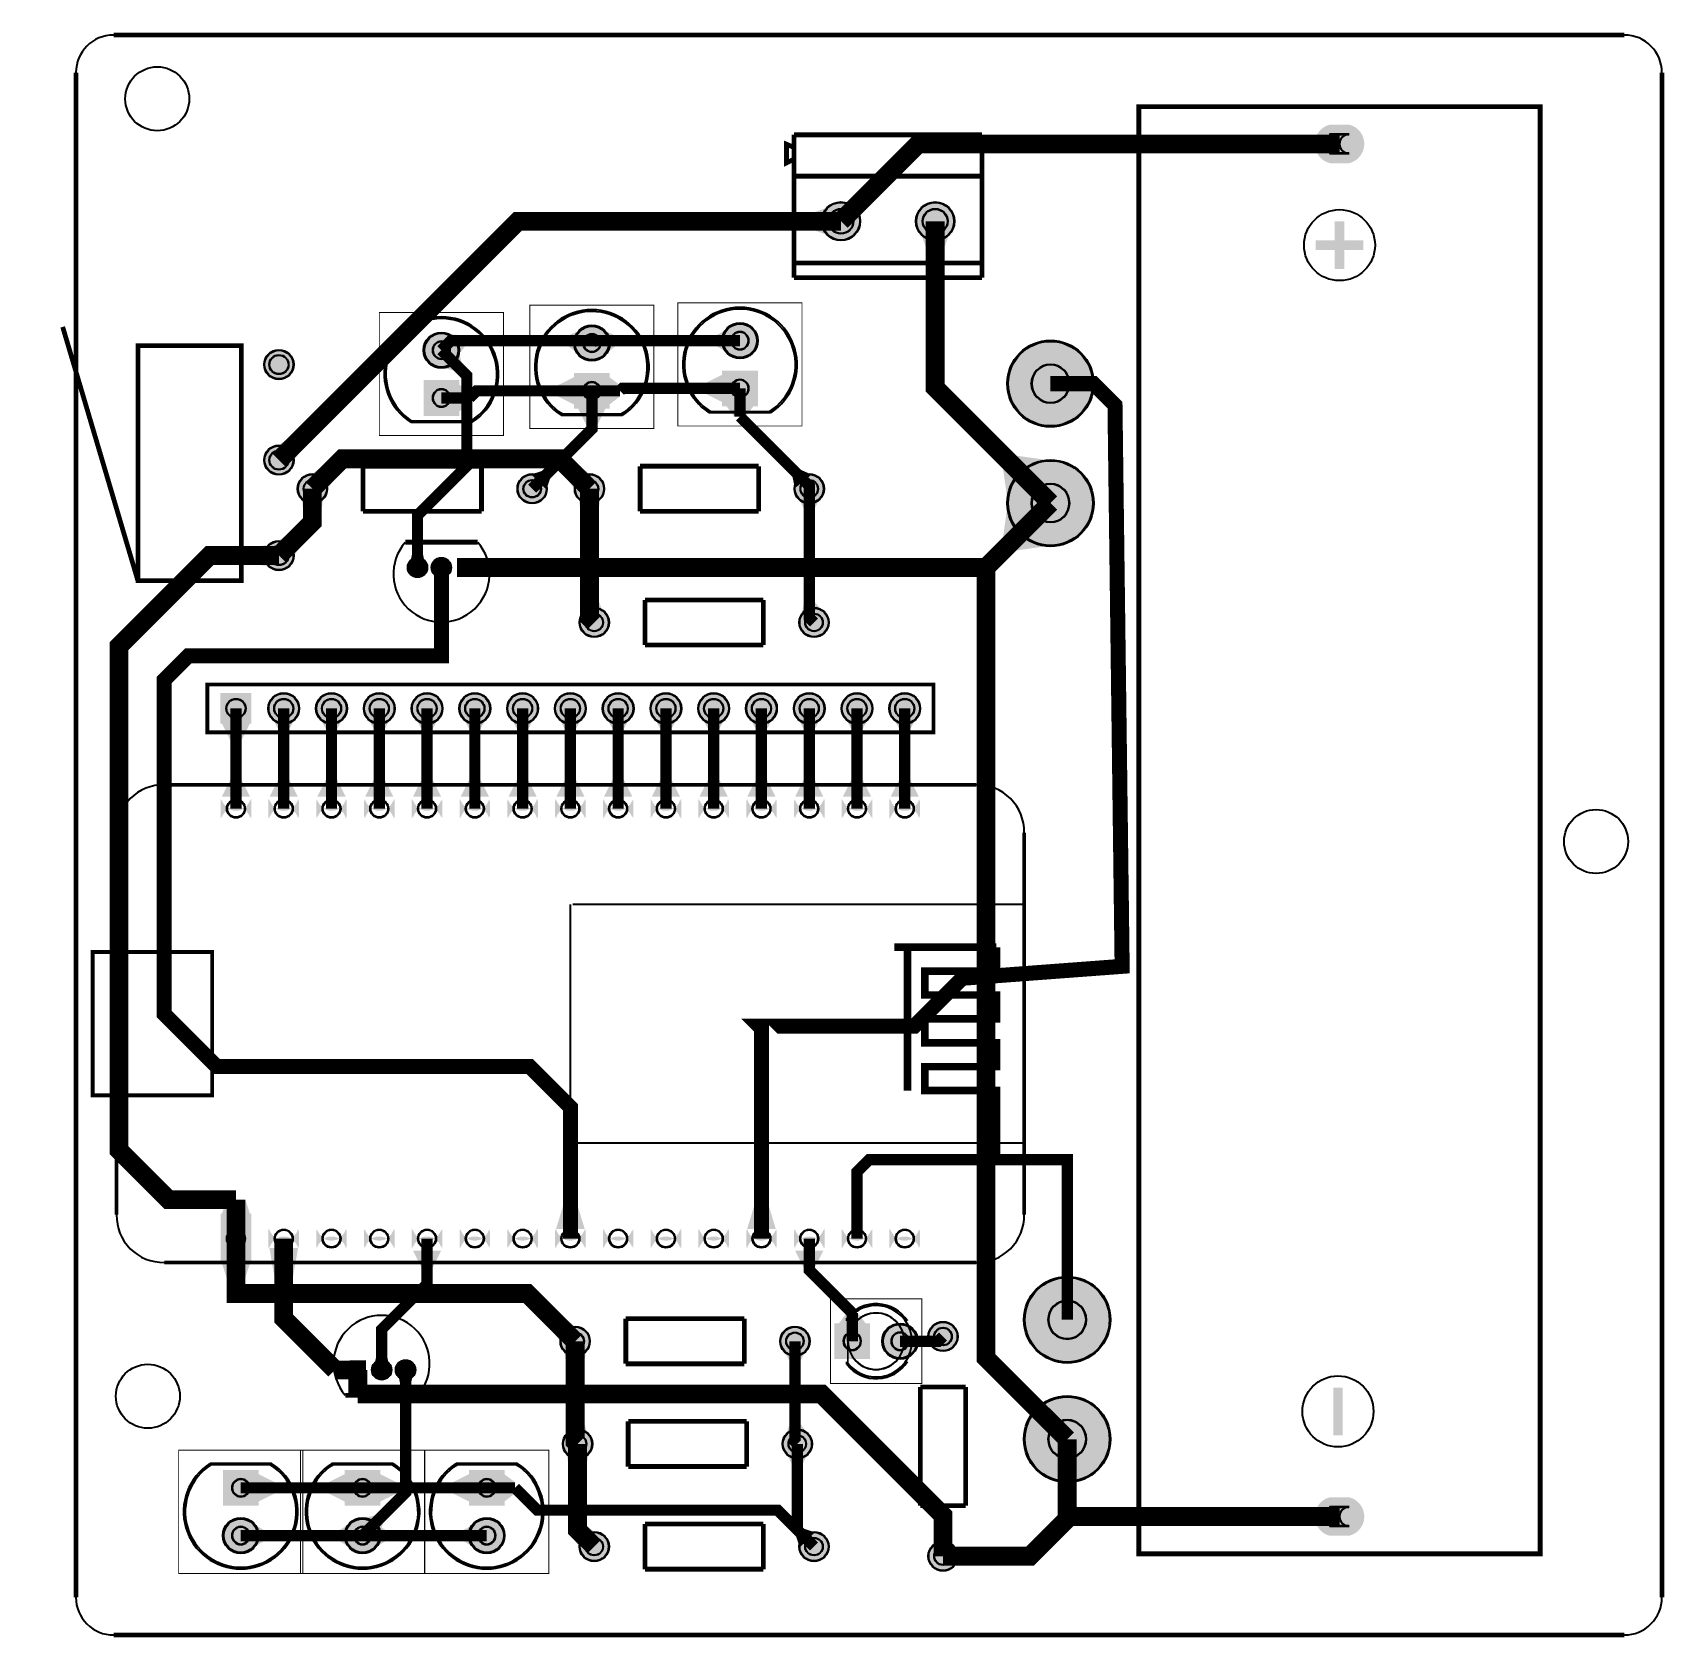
# Model space of a CAD drawing. Header units: millimetres. Extents: x 0.9 to 87.6, y 3.2 to 88.5.
import ezdxf

# ---------------------------------------------------------------- set-up
doc = ezdxf.new("R2010")
doc.units = ezdxf.units.MM
for name, color, linetype, true_color in [('BoardOutLine', 7, 'Continuous', 0xff00ff), ('BottomLayer', 7, 'Continuous', 0x0000ff), ('BottomSolderMaskLayer', 7, 'Continuous', 0xaa00ff), ('Document', 7, 'Continuous', 0xffffff), ('Mechanical', 7, 'Continuous', 0xf022f0), ('Multi-Layer', 7, 'Continuous', 0xc0c0c0), ('TopLayer', 7, 'Continuous', 0xff0000), ('TopSilkLayer', 7, 'Continuous', 0xffcc00), ('TopSolderMaskLayer', 7, 'Continuous', 0x800080)]:
    doc.layers.add(name, color=color, linetype=linetype, true_color=true_color)

msp = doc.modelspace()

# ---------------------------------------------------------------- hatches: boundary and pattern name
at = {"layer": 'BottomLayer'}
for points in [[(43.1892786385572, 79.2361874523749), (43.18921005842026, 77.73618745237479), (42.48922275844552, 77.9862179324358), (42.489268478536815, 78.9862179324358)], [(23.427762255524385, 71.2607416814833), (22.867990855981816, 72.48921767843535), (23.584467868935917, 72.43620523241043), (23.857863855727828, 71.8362052324104)], [(30.085097790195505, 72.74223774447546), (29.9451028702058, 71.39951485902964), (29.357218694437506, 71.8362052324104), (29.419776479553093, 72.43620523241043)], [(31.269265938532044, 71.39951485902964), (31.129273558547084, 72.74223774447546), (31.794594869189723, 72.43620523241043), (31.85715265430531, 71.8362052324104)], [(31.269265938532044, 71.39951485902964), (31.129273558547084, 72.74223774447546), (31.794594869189723, 72.43620523241043), (31.85715265430531, 71.8362052324104)], [(37.885816611633345, 72.81117348234693), (37.88574803149595, 71.46117348234691), (37.25576835153652, 71.8362052324104), (37.25579883159776, 72.43620523241043)], [(56.479639319278704, 68.16230632461259), (56.479639319278704, 71.53797307594607), (57.27711455422923, 70.2501397002793), (57.27711455422923, 69.45013970027935)], [(37.581036322072805, 68.84620015240023), (37.581036322072805, 70.34620015240034), (36.681036322072714, 69.8962001524003), (36.681036322072714, 69.29620015240027)], [(23.506085852171736, 69.83819913639832), (23.506085852171736, 68.3381991363982), (24.106731013461967, 68.78819913639825), (24.106731013461967, 69.38819913639827)], [(29.70702057404128, 68.71919989839978), (29.70702057404128, 70.21919989839978), (28.80702057404119, 69.76919989839973), (28.80702057404119, 69.16919989839982)], [(31.50710185420371, 70.21919989839978), (31.50710185420371, 68.71919989839978), (32.10774701549394, 69.16919989839982), (32.10774701549394, 69.76919989839973)], [(13.921036322072723, 66.54539497078986), (14.729296418592867, 65.73720599441197), (15.055890271780527, 66.16494792989579), (14.348752857505815, 66.87202692405378)], [(15.700279400558884, 65.02263144526285), (16.508539497079028, 64.21444246888495), (16.835133350266688, 64.64218694437386), (16.127998475996947, 65.34926339852677)], [(29.71955295910584, 64.21444246888495), (30.52781305562621, 65.02263144526285), (30.10009398018792, 65.34926339852677), (29.39295910591818, 64.64218694437386)], [(55.13200660401321, 61.254097028193996), (52.74508509017028, 63.6410896621793), (52.47106934213866, 61.6872542545085), (53.17816611633225, 60.98013716027424)], [(40.38608077216168, 24.892049784099527), (38.86207772415537, 24.892049784099527), (39.22407924815843, 26.092049784099572), (40.024079248158614, 26.092049784099572)], [(12.446024892049763, 23.114046228092434), (10.922021844043684, 23.114046228092434), (11.184023368046837, 22.313225806451555), (12.184023368046837, 22.313225806451555)], [(28.957551435102914, 18.875341630683124), (29.76580137160272, 19.683543307086552), (29.338079756159686, 20.010167640335226), (28.630952501904858, 19.30308102616209)], [(12.838001016001954, 11.877592075184111), (12.838001016001954, 10.377592075184111), (13.738001016002045, 10.827592075184043), (13.738001016002045, 11.427592075184066)], [(17.515059690119415, 10.377592075184111), (17.515059690119415, 11.877592075184111), (16.615059690119324, 11.427592075184066), (16.615059690119324, 10.827592075184043)], [(19.315077470154847, 11.877592075184111), (19.315077470154847, 10.377592075184111), (20.215077470154938, 10.827592075184043), (20.215077470154938, 11.427592075184066)], [(24.11900939801876, 10.377592075184111), (24.11900939801876, 11.877592075184111), (23.21900939801867, 11.427592075184066), (23.21900939801867, 10.827592075184043)], [(25.91909067818142, 11.877592075184111), (25.91909067818142, 10.377592075184111), (26.51973583947165, 10.827592075184043), (26.51973583947165, 11.427592075184066)], [(12.53335280670558, 7.912555245110411), (12.533284226568412, 9.262555245110434), (13.163302006603999, 8.887586995173933), (13.163332486665013, 8.28758699517391)], [(17.819776479552957, 9.262555245110434), (17.81970789941579, 7.912555245110411), (17.189728219456356, 8.28758699517391), (17.18975869951737, 8.887586995173933)], [(19.010365760731474, 7.912555245110411), (19.010297180594307, 9.262555245110434), (19.640314960629894, 8.887586995173933), (19.640345440690908, 8.28758699517391)], [(24.42378968757953, 9.262555245110434), (24.423721107442134, 7.912555245110411), (23.7937414274827, 8.28758699517391), (23.793771907543942, 8.887586995173933)], [(41.65757683515358, 7.9533172466344695), (42.46582423164841, 8.761521463042868), (41.89667767335527, 8.94672593345183), (41.47240030480066, 8.522473964947835)]]:
    msp.add_hatch(color=256, dxfattribs=at).paths.add_polyline_path(points)
at = {"layer": 'BottomSolderMaskLayer'}
for points in [[(70.87064071628151, 83.62596520193031, -0.7853981633974483), (70.87064071628151, 81.5759652019303), (69.84564071628142, 81.5759652019303, -0.7853981633974483), (69.84564071628142, 83.62596520193031)], [(42.82524765049533, 78.48615697231389, 1), (44.87604775209553, 78.48615697231389, 1)], [(47.83413766827533, 78.48615697231389, 1), (49.884937769875535, 78.48615697231389, 1)], [(29.656362712725443, 72.009144018288, 1), (31.557962915925852, 72.009144018288, 1)], [(37.53027686055382, 72.13614427228856, 1), (39.43187706375422, 72.13614427228856, 1)], [(21.65534671069347, 71.62814325628653, 1), (23.556946913893878, 71.62814325628653, 1)], [(52.68986537973079, 69.85013970027933, 1), (57.2923545847092, 69.85013970027933, 1)], [(13.181356362712725, 70.86487172974341, 1), (14.756159512319025, 70.86487172974341, 1)], [(29.65625537774372, 68.51833883667769), (29.65625537774372, 70.41993903987793), (31.55785558094408, 70.41993903987793), (31.55785558094408, 68.51833883667769)], [(37.53027686055361, 68.64533909067825), (37.53027686055361, 70.5469392938785), (39.4318770637542, 70.5469392938785), (39.4318770637542, 68.64533909067825)], [(21.655239375711744, 68.13733807467622), (21.655239375711744, 70.03893827787647), (23.556839578912104, 70.03893827787647), (23.556839578912104, 68.13733807467622)], [(13.181356362712725, 65.78486156972303, 1), (14.756159512319025, 65.78486156972303, 1)], [(52.68986537973079, 63.500127000254, 1), (57.2923545847092, 63.500127000254, 1)], [(14.9606299212599, 64.26212852425704, 1), (16.535433070866198, 64.26212852425704, 1)], [(26.64465328930651, 64.26212852425704, 1), (28.219456438912808, 64.26212852425704, 1)], [(29.692659385318898, 64.26212852425704, 1), (31.267462534925194, 64.26212852425704, 1)], [(41.37668275336551, 64.26212852425704, 1), (42.951485902971804, 64.26212852425704, 1)], [(13.183896367792888, 60.70739141478282, 1), (14.758699517399188, 60.70739141478282, 1)], [(20.815341630683257, 60.07112014224026, 1), (21.856743713487425, 60.07112014224026, 1)], [(22.085344170688437, 60.07112014224026, 1), (23.126746253492605, 60.07112014224026, 1)], [(24.307848615697367, 59.563119126238234), (23.44424688849358, 59.563119126238234), (23.44424688849358, 60.57912115824229), (24.307848615697367, 60.57912115824229)], [(29.946659893319797, 57.15011430022855, 1), (31.521463042926094, 57.15011430022855, 1)], [(41.630683261366634, 57.15011430022855, 1), (43.20548641097293, 57.15011430022855, 1)], [(10.858623317246611, 53.39090678181344), (12.509423418846836, 53.39090678181344), (12.509423418846836, 51.76530353060707), (10.858623317246611, 51.76530353060707)], [(13.398628397256868, 52.57810515621031, 1), (15.049428498857072, 52.57810515621031, 1)], [(15.938633477267, 52.57810515621031, 1), (17.589433578867204, 52.57810515621031, 1)], [(18.478638557277133, 52.57810515621031, 1), (20.129438658877337, 52.57810515621031, 1)], [(21.018643637287266, 52.57810515621031, 1), (22.66944373888747, 52.57810515621031, 1)], [(23.558648717297398, 52.57810515621031, 1), (25.209448818897602, 52.57810515621031, 1)], [(26.09865379730753, 52.57810515621031, 1), (27.749453898907735, 52.57810515621031, 1)], [(28.638658877317663, 52.57810515621031, 1), (30.289458978917867, 52.57810515621031, 1)], [(31.178663957328023, 52.57810515621031, 1), (32.829464058928224, 52.57810515621031, 1)], [(33.71866903733816, 52.57810515621031, 1), (35.369469138938356, 52.57810515621031, 1)], [(36.25867411734829, 52.57810515621031, 1), (37.90947421894849, 52.57810515621031, 1)], [(38.798679197358425, 52.57810515621031, 1), (40.44947929895862, 52.57810515621031, 1)], [(41.33868427736856, 52.57810515621031, 1), (42.989484378968754, 52.57810515621031, 1)], [(43.87868935737869, 52.57810515621031, 1), (45.52948945897889, 52.57810515621031, 1)], [(46.41869443738882, 52.57810515621031, 1), (48.06949453898902, 52.57810515621031, 1)], [(12.496824993650089, 47.772415544831006, -0.7853981633974483), (10.871221742443586, 47.772415544831006), (10.871221742443586, 46.715773431546836, -0.7853981633974483), (12.496824993650089, 46.715773431546836)], [(15.036830073660221, 47.772415544831006, -0.7853981633974483), (13.411226822453719, 47.772415544831006), (13.411226822453719, 46.715773431546836, -0.7853981633974483), (15.036830073660221, 46.715773431546836)], [(17.576835153670352, 47.772415544831006, -0.7853981633974483), (15.951231902463851, 47.772415544831006), (15.951231902463851, 46.715773431546836, -0.7853981633974483), (17.576835153670352, 46.715773431546836)], [(20.116840233680485, 47.772415544831006, -0.7853981633974483), (18.491236982473986, 47.772415544831006), (18.491236982473986, 46.715773431546836, -0.7853981633974483), (20.116840233680485, 46.715773431546836)], [(22.656845313690617, 47.772415544831006, -0.7853981633974483), (21.031242062484118, 47.772415544831006), (21.031242062484118, 46.715773431546836, -0.7853981633974483), (22.656845313690617, 46.715773431546836)], [(25.19685039370075, 47.772415544831006, -0.7853981633974483), (23.57124714249425, 47.772415544831006), (23.57124714249425, 46.715773431546836, -0.7853981633974483), (25.19685039370075, 46.715773431546836)], [(27.736855473710882, 47.772415544831006, -0.7853981633974483), (26.111252222504383, 47.772415544831006), (26.111252222504383, 46.715773431546836, -0.7853981633974483), (27.736855473710882, 46.715773431546836)], [(30.276860553721015, 47.772415544831006, -0.7853981633974483), (28.651257302514516, 47.772415544831006), (28.651257302514516, 46.715773431546836, -0.7853981633974483), (30.276860553721015, 46.715773431546836)], [(32.816865633731375, 47.772415544831006, -0.7853981633974483), (31.191262382524876, 47.772415544831006), (31.191262382524876, 46.715773431546836, -0.7853981633974483), (32.816865633731375, 46.715773431546836)], [(35.35687071374151, 47.772415544831006, -0.7853981633974483), (33.73126746253501, 47.772415544831006), (33.73126746253501, 46.715773431546836, -0.7853981633974483), (35.35687071374151, 46.715773431546836)], [(37.89687579375164, 47.772415544831006, -0.7853981633974483), (36.27127254254514, 47.772415544831006), (36.27127254254514, 46.715773431546836, -0.7853981633974483), (37.89687579375164, 46.715773431546836)], [(40.43688087376177, 47.772415544831006, -0.7853981633974483), (38.811277622555274, 47.772415544831006), (38.811277622555274, 46.715773431546836, -0.7853981633974483), (40.43688087376177, 46.715773431546836)], [(42.976885953771905, 47.772415544831006, -0.7853981633974483), (41.351282702565406, 47.772415544831006), (41.351282702565406, 46.715773431546836, -0.7853981633974483), (42.976885953771905, 46.715773431546836)], [(45.51689103378204, 47.772415544831006, -0.7853981633974483), (43.89128778257554, 47.772415544831006), (43.89128778257554, 46.715773431546836, -0.7853981633974483), (45.51689103378204, 46.715773431546836)], [(48.05689611379217, 47.772415544831006, -0.7853981633974483), (46.43129286258567, 47.772415544831006), (46.43129286258567, 46.715773431546836, -0.7853981633974483), (48.05689611379217, 46.715773431546836)], [(10.871221742443595, 25.70485140970277), (12.496824993649852, 25.70485140970277), (12.496824993649852, 23.06324612649223), (10.871221742443595, 23.06324612649223)], [(15.036830073660221, 24.912369824739585, -0.7853981633974483), (13.411226822453719, 24.912369824739585), (13.411226822453719, 23.855727711455415, -0.7853981633974483), (15.036830073660221, 23.855727711455415)], [(17.576835153670352, 24.912369824739585, -0.7853981633974483), (15.951231902463851, 24.912369824739585), (15.951231902463851, 23.855727711455415, -0.7853981633974483), (17.576835153670352, 23.855727711455415)], [(20.116840233680485, 24.912369824739585, -0.7853981633974483), (18.491236982473986, 24.912369824739585), (18.491236982473986, 23.855727711455415, -0.7853981633974483), (20.116840233680485, 23.855727711455415)], [(22.656845313690617, 24.912369824739585, -0.7853981633974483), (21.031242062484118, 24.912369824739585), (21.031242062484118, 23.855727711455415, -0.7853981633974483), (22.656845313690617, 23.855727711455415)], [(25.19685039370075, 24.912369824739585, -0.7853981633974483), (23.57124714249425, 24.912369824739585), (23.57124714249425, 23.855727711455415, -0.7853981633974483), (25.19685039370075, 23.855727711455415)], [(27.736855473710882, 24.912369824739585, -0.7853981633974483), (26.111252222504383, 24.912369824739585), (26.111252222504383, 23.855727711455415, -0.7853981633974483), (27.736855473710882, 23.855727711455415)], [(30.276860553721015, 24.912369824739585, -0.7853981633974483), (28.651257302514516, 24.912369824739585), (28.651257302514516, 23.855727711455415, -0.7853981633974483), (30.276860553721015, 23.855727711455415)], [(32.816865633731375, 24.912369824739585, -0.7853981633974483), (31.191262382524876, 24.912369824739585), (31.191262382524876, 23.855727711455415, -0.7853981633974483), (32.816865633731375, 23.855727711455415)], [(35.35687071374151, 24.912369824739585, -0.7853981633974483), (33.73126746253501, 24.912369824739585), (33.73126746253501, 23.855727711455415, -0.7853981633974483), (35.35687071374151, 23.855727711455415)], [(37.89687579375164, 24.912369824739585, -0.7853981633974483), (36.27127254254514, 24.912369824739585), (36.27127254254514, 23.855727711455415, -0.7853981633974483), (37.89687579375164, 23.855727711455415)], [(40.43688087376177, 24.912369824739585, -0.7853981633974483), (38.811277622555274, 24.912369824739585), (38.811277622555274, 23.855727711455415, -0.7853981633974483), (40.43688087376177, 23.855727711455415)], [(42.976885953771905, 24.912369824739585, -0.7853981633974483), (41.351282702565406, 24.912369824739585), (41.351282702565406, 23.855727711455415, -0.7853981633974483), (42.976885953771905, 23.855727711455415)], [(45.51689103378204, 24.912369824739585, -0.7853981633974483), (43.89128778257554, 24.912369824739585), (43.89128778257554, 23.855727711455415, -0.7853981633974483), (45.51689103378204, 23.855727711455415)], [(48.05689611379217, 24.912369824739585, -0.7853981633974483), (46.43129286258567, 24.912369824739585), (46.43129286258567, 23.855727711455415, -0.7853981633974483), (48.05689611379217, 23.855727711455415)], [(53.57886715773439, 20.066040132080275, 1), (58.181356362712805, 20.066040132080275, 1)], [(48.48869697739388, 19.17703835407667, 1), (50.063500127000175, 19.17703835407667, 1)], [(28.930657861315744, 18.92303784607566, 1), (30.50546101092204, 18.92303784607566, 1)], [(40.61468122936258, 18.92303784607566, 1), (42.18948437896888, 18.92303784607566, 1)], [(43.49928879857771, 19.873837947675725), (45.40088900177807, 19.873837947675725), (45.40088900177807, 17.972237744475592), (43.49928879857771, 17.972237744475592)], [(46.03929387858782, 18.92303784607566, 1), (47.94089408178822, 18.92303784607566, 1)], [(17.729235458471067, 17.907035814071605), (18.592837185674398, 17.907035814071605), (18.592837185674398, 16.891033782067552), (17.729235458471067, 16.891033782067552)], [(18.9103378206756, 17.39903479806958, 1), (19.95173990347977, 17.39903479806958, 1)], [(20.18034036068078, 17.39903479806958, 1), (21.22174244348495, 17.39903479806958, 1)], [(53.57886715773439, 13.71602743205483, 1), (58.181356362712805, 13.71602743205483, 1)], [(29.057658115316194, 13.462026924053816, 1), (30.63246126492249, 13.462026924053816, 1)], [(40.74168148336303, 13.462026924053816, 1), (42.31648463296933, 13.462026924053816, 1)], [(12.888823977647917, 12.078201021635095), (12.888823977647917, 10.176600818434622), (10.987223774447557, 10.176600818434622), (10.987223774447557, 12.078201021635095)], [(19.36583693167381, 12.078201021635095), (19.36583693167381, 10.176600818434622), (17.46423672847368, 10.176600818434622), (17.46423672847368, 12.078201021635095)], [(25.969850139700384, 12.078201021635095), (25.969850139700384, 10.176600818434622), (24.068249936499797, 10.176600818434622), (24.068249936499797, 12.078201021635095)], [(70.87064071628151, 10.625965201930308, -0.7853981633974483), (70.87064071628151, 8.575965201930307), (69.84564071628142, 8.575965201930307, -0.7853981633974483), (69.84564071628142, 10.625965201930308)], [(10.987223774447534, 8.587503175006418, 1), (12.88882397764794, 8.587503175006418, 1)], [(17.464236728473427, 8.587503175006418, 1), (19.365836931673837, 8.587503175006418, 1)], [(24.0682499365, 8.587503175006418, 1), (25.96985013970041, 8.587503175006418, 1)], [(29.946659893319797, 8.001016002031974, 1), (31.521463042926094, 8.001016002031974, 1)], [(41.630683261366634, 8.001016002031974, 1), (43.20548641097293, 8.001016002031974, 1)], [(48.48869697739388, 7.493014986029948, 1), (50.063500127000175, 7.493014986029948, 1)]]:
    msp.add_hatch(color=256, dxfattribs=at).paths.add_polyline_path(points)
at = {"layer": 'Document'}
for points in [[(70.61214122428237, 78.48615697231389), (70.10414020828034, 78.48615697231389), (70.10414020828034, 75.94615189230376), (70.61214122428237, 75.94615189230376)], [(69.08813817627629, 77.47015494030984), (69.08813817627629, 76.96215392430781), (71.62814325628665, 76.96215392430781), (71.62814325628665, 77.47015494030984)], [(70.5302006604013, 16.460985521970997), (70.02219964439928, 16.460985521970997), (70.02219964439928, 13.920980441960864), (70.5302006604013, 13.920980441960864)]]:
    msp.add_hatch(color=256, dxfattribs=at).paths.add_polyline_path(points)
at = {"layer": 'Multi-Layer'}
for points in [[(70.85814071628147, 83.60096520193031, -0.7853981633974483), (70.85814071628147, 81.60096520193031), (69.85814071628147, 81.60096520193031, -0.7853981633974483), (69.85814071628147, 83.60096520193031)], [(42.85064770129543, 78.48615697231389, 1), (44.85064770129543, 78.48615697231389, 1)], [(47.85953771907543, 78.48615697231389, 1), (49.85953771907543, 78.48615697231389, 1)], [(29.70716281432565, 72.009144018288, 1), (31.507162814325646, 72.009144018288, 1)], [(37.58107696215402, 72.13614427228856, 1), (39.38107696215402, 72.13614427228856, 1)], [(21.706146812293674, 71.62814325628653, 1), (23.50614681229367, 71.62814325628653, 1)], [(52.74066548133099, 69.85013970027933, 1), (57.241554483109, 69.85013970027933, 1)], [(13.206756413512826, 70.86487172974341, 1), (14.730759461518923, 70.86487172974341, 1)], [(29.707061214122405, 68.56913893827789), (29.707061214122405, 70.36913893827784), (31.507061214122587, 70.36913893827784), (31.507061214122587, 68.56913893827789)], [(37.58107696215393, 68.69613919227845), (37.58107696215393, 70.49613919227829), (39.38107696215411, 70.49613919227829), (39.38107696215411, 68.69613919227845)], [(21.70604521209043, 68.18813817627631), (21.70604521209043, 69.98813817627627), (23.506045212090612, 69.98813817627627), (23.506045212090612, 68.18813817627631)], [(13.206756413512826, 65.78486156972303, 1), (14.730759461518923, 65.78486156972303, 1)], [(52.74066548133099, 63.500127000254, 1), (57.241554483109, 63.500127000254, 1)], [(14.98602997206, 64.26212852425704, 1), (16.510033020066096, 64.26212852425704, 1)], [(26.670053340106612, 64.26212852425704, 1), (28.194056388112706, 64.26212852425704, 1)], [(29.718059436119, 64.26212852425704, 1), (31.242062484125093, 64.26212852425704, 1)], [(41.40208280416561, 64.26212852425704, 1), (42.9260858521717, 64.26212852425704, 1)], [(13.20929641859299, 60.70739141478282, 1), (14.733299466599087, 60.70739141478282, 1)], [(20.840741681483358, 60.07112014224026, 1), (21.831343662687324, 60.07112014224026, 1)], [(22.110744221488538, 60.07112014224026, 1), (23.101346202692504, 60.07112014224026, 1)], [(24.282448564897322, 59.58851917703828), (23.469646939293852, 59.58851917703828), (23.469646939293852, 60.55372110744224), (24.282448564897322, 60.55372110744224)], [(29.9720599441199, 57.15011430022855, 1), (31.496062992125992, 57.15011430022855, 1)], [(41.656083312166736, 57.15011430022855, 1), (43.18008636017283, 57.15011430022855, 1)], [(10.884023368046655, 53.3655067310134), (12.484023368046792, 53.3655067310134), (12.484023368046792, 51.790703581407115), (10.884023368046655, 51.790703581407115)], [(13.42402844805697, 52.57810515621031, 1), (15.02402844805697, 52.57810515621031, 1)], [(15.964033528067102, 52.57810515621031, 1), (17.564033528067103, 52.57810515621031, 1)], [(18.504038608077234, 52.57810515621031, 1), (20.104038608077236, 52.57810515621031, 1)], [(21.044043688087367, 52.57810515621031, 1), (22.64404368808737, 52.57810515621031, 1)], [(23.5840487680975, 52.57810515621031, 1), (25.1840487680975, 52.57810515621031, 1)], [(26.124053848107632, 52.57810515621031, 1), (27.724053848107634, 52.57810515621031, 1)], [(28.664058928117765, 52.57810515621031, 1), (30.264058928117766, 52.57810515621031, 1)], [(31.204064008128125, 52.57810515621031, 1), (32.80406400812812, 52.57810515621031, 1)], [(33.74406908813826, 52.57810515621031, 1), (35.344069088138255, 52.57810515621031, 1)], [(36.28407416814839, 52.57810515621031, 1), (37.88407416814839, 52.57810515621031, 1)], [(38.824079248158526, 52.57810515621031, 1), (40.42407924815852, 52.57810515621031, 1)], [(41.36408432816866, 52.57810515621031, 1), (42.96408432816865, 52.57810515621031, 1)], [(43.90408940817879, 52.57810515621031, 1), (45.504089408178785, 52.57810515621031, 1)], [(46.444094488188924, 52.57810515621031, 1), (48.04409448818892, 52.57810515621031, 1)], [(12.446024892049886, 47.75209550419095, -0.7853981633974483), (10.922021844043789, 47.75209550419095), (10.922021844043789, 46.736093472186894, -0.7853981633974483), (12.446024892049886, 46.736093472186894)], [(14.986029972060019, 47.75209550419095, -0.7853981633974483), (13.462026924053921, 47.75209550419095), (13.462026924053921, 46.736093472186894, -0.7853981633974483), (14.986029972060019, 46.736093472186894)], [(17.52603505207015, 47.75209550419095, -0.7853981633974483), (16.002032004064056, 47.75209550419095), (16.002032004064056, 46.736093472186894, -0.7853981633974483), (17.52603505207015, 46.736093472186894)], [(20.066040132080282, 47.75209550419095, -0.7853981633974483), (18.542037084074188, 47.75209550419095), (18.542037084074188, 46.736093472186894, -0.7853981633974483), (20.066040132080282, 46.736093472186894)], [(22.606045212090415, 47.75209550419095, -0.7853981633974483), (21.08204216408432, 47.75209550419095), (21.08204216408432, 46.736093472186894, -0.7853981633974483), (22.606045212090415, 46.736093472186894)], [(25.146050292100547, 47.75209550419095, -0.7853981633974483), (23.622047244094453, 47.75209550419095), (23.622047244094453, 46.736093472186894, -0.7853981633974483), (25.146050292100547, 46.736093472186894)], [(27.68605537211068, 47.75209550419095, -0.7853981633974483), (26.162052324104586, 47.75209550419095), (26.162052324104586, 46.736093472186894, -0.7853981633974483), (27.68605537211068, 46.736093472186894)], [(30.226060452120812, 47.75209550419095, -0.7853981633974483), (28.70205740411472, 47.75209550419095), (28.70205740411472, 46.736093472186894, -0.7853981633974483), (30.226060452120812, 46.736093472186894)], [(32.76606553213117, 47.75209550419095, -0.7853981633974483), (31.24206248412508, 47.75209550419095), (31.24206248412508, 46.736093472186894, -0.7853981633974483), (32.76606553213117, 46.736093472186894)], [(35.306070612141305, 47.75209550419095, -0.7853981633974483), (33.78206756413521, 47.75209550419095), (33.78206756413521, 46.736093472186894, -0.7853981633974483), (35.306070612141305, 46.736093472186894)], [(37.84607569215144, 47.75209550419095, -0.7853981633974483), (36.322072644145344, 47.75209550419095), (36.322072644145344, 46.736093472186894, -0.7853981633974483), (37.84607569215144, 46.736093472186894)], [(40.38608077216157, 47.75209550419095, -0.7853981633974483), (38.862077724155476, 47.75209550419095), (38.862077724155476, 46.736093472186894, -0.7853981633974483), (40.38608077216157, 46.736093472186894)], [(42.9260858521717, 47.75209550419095, -0.7853981633974483), (41.40208280416561, 47.75209550419095), (41.40208280416561, 46.736093472186894, -0.7853981633974483), (42.9260858521717, 46.736093472186894)], [(45.466090932181835, 47.75209550419095, -0.7853981633974483), (43.94208788417574, 47.75209550419095), (43.94208788417574, 46.736093472186894, -0.7853981633974483), (45.466090932181835, 46.736093472186894)], [(48.00609601219197, 47.75209550419095, -0.7853981633974483), (46.482092964185874, 47.75209550419095), (46.482092964185874, 46.736093472186894, -0.7853981633974483), (48.00609601219197, 46.736093472186894)], [(10.922021844043684, 25.654051308102567), (12.446024892049763, 25.654051308102567), (12.446024892049763, 23.114046228092434), (10.922021844043684, 23.114046228092434)], [(14.986029972060019, 24.892049784099527, -0.7853981633974483), (13.462026924053921, 24.892049784099527), (13.462026924053921, 23.876047752095474, -0.7853981633974483), (14.986029972060019, 23.876047752095474)], [(17.52603505207015, 24.892049784099527, -0.7853981633974483), (16.002032004064056, 24.892049784099527), (16.002032004064056, 23.876047752095474, -0.7853981633974483), (17.52603505207015, 23.876047752095474)], [(20.066040132080282, 24.892049784099527, -0.7853981633974483), (18.542037084074188, 24.892049784099527), (18.542037084074188, 23.876047752095474, -0.7853981633974483), (20.066040132080282, 23.876047752095474)], [(22.606045212090415, 24.892049784099527, -0.7853981633974483), (21.08204216408432, 24.892049784099527), (21.08204216408432, 23.876047752095474, -0.7853981633974483), (22.606045212090415, 23.876047752095474)], [(25.146050292100547, 24.892049784099527, -0.7853981633974483), (23.622047244094453, 24.892049784099527), (23.622047244094453, 23.876047752095474, -0.7853981633974483), (25.146050292100547, 23.876047752095474)], [(27.68605537211068, 24.892049784099527, -0.7853981633974483), (26.162052324104586, 24.892049784099527), (26.162052324104586, 23.876047752095474, -0.7853981633974483), (27.68605537211068, 23.876047752095474)], [(30.226060452120812, 24.892049784099527, -0.7853981633974483), (28.70205740411472, 24.892049784099527), (28.70205740411472, 23.876047752095474, -0.7853981633974483), (30.226060452120812, 23.876047752095474)], [(32.76606553213117, 24.892049784099527, -0.7853981633974483), (31.24206248412508, 24.892049784099527), (31.24206248412508, 23.876047752095474, -0.7853981633974483), (32.76606553213117, 23.876047752095474)], [(35.306070612141305, 24.892049784099527, -0.7853981633974483), (33.78206756413521, 24.892049784099527), (33.78206756413521, 23.876047752095474, -0.7853981633974483), (35.306070612141305, 23.876047752095474)], [(37.84607569215144, 24.892049784099527, -0.7853981633974483), (36.322072644145344, 24.892049784099527), (36.322072644145344, 23.876047752095474, -0.7853981633974483), (37.84607569215144, 23.876047752095474)], [(40.38608077216157, 24.892049784099527, -0.7853981633974483), (38.862077724155476, 24.892049784099527), (38.862077724155476, 23.876047752095474, -0.7853981633974483), (40.38608077216157, 23.876047752095474)], [(42.9260858521717, 24.892049784099527, -0.7853981633974483), (41.40208280416561, 24.892049784099527), (41.40208280416561, 23.876047752095474, -0.7853981633974483), (42.9260858521717, 23.876047752095474)], [(45.466090932181835, 24.892049784099527, -0.7853981633974483), (43.94208788417574, 24.892049784099527), (43.94208788417574, 23.876047752095474, -0.7853981633974483), (45.466090932181835, 23.876047752095474)], [(48.00609601219197, 24.892049784099527, -0.7853981633974483), (46.482092964185874, 24.892049784099527), (46.482092964185874, 23.876047752095474, -0.7853981633974483), (48.00609601219197, 23.876047752095474)], [(53.629667259334596, 20.066040132080275, 1), (58.1305562611126, 20.066040132080275, 1)], [(28.956057912115845, 18.92303784607566, 1), (30.48006096012194, 18.92303784607566, 1)], [(40.64008128016268, 18.92303784607566, 1), (42.16408432816878, 18.92303784607566, 1)], [(43.5500889001778, 19.823037846075636), (45.35008890017798, 19.823037846075636), (45.35008890017798, 18.02303784607568), (43.5500889001778, 18.02303784607568)], [(46.09009398018802, 18.92303784607566, 1), (47.89009398018802, 18.92303784607566, 1)], [(48.51409702819398, 19.17703835407667, 1), (50.038100076200074, 19.17703835407667, 1)], [(17.75463550927111, 17.88163576327156), (18.567437134874353, 17.88163576327156), (18.567437134874353, 16.916433832867597), (17.75463550927111, 16.916433832867597)], [(18.935737871475702, 17.39903479806958, 1), (19.926339852679668, 17.39903479806958, 1)], [(20.205740411480882, 17.39903479806958, 1), (21.196342392684848, 17.39903479806958, 1)], [(53.629667259334596, 13.71602743205483, 1), (58.1305562611126, 13.71602743205483, 1)], [(29.083058166116295, 13.462026924053816, 1), (30.60706121412239, 13.462026924053816, 1)], [(40.76708153416313, 13.462026924053816, 1), (42.291084582169226, 13.462026924053816, 1)], [(12.838023876047828, 12.027406654813262), (12.838023876047828, 10.227406654813308), (11.038023876047873, 10.227406654813308), (11.038023876047873, 12.027406654813262)], [(19.315036830073723, 12.027406654813262), (19.315036830073723, 10.227406654813308), (17.515036830073768, 10.227406654813308), (17.515036830073768, 12.027406654813262)], [(25.919050038100067, 12.027406654813262), (25.919050038100067, 10.227406654813308), (24.119050038100113, 10.227406654813308), (24.119050038100113, 12.027406654813262)], [(70.85814071628147, 10.600965201930308, -0.7853981633974483), (70.85814071628147, 8.600965201930308), (69.85814071628147, 8.600965201930308, -0.7853981633974483), (69.85814071628147, 10.600965201930308)], [(11.038023876047736, 8.587503175006418, 1), (12.838023876047737, 8.587503175006418, 1)], [(17.515036830073633, 8.587503175006418, 1), (19.31503683007363, 8.587503175006418, 1)], [(24.119050038100205, 8.587503175006418, 1), (25.919050038100202, 8.587503175006418, 1)], [(29.9720599441199, 8.001016002031974, 1), (31.496062992125992, 8.001016002031974, 1)], [(41.656083312166736, 8.001016002031974, 1), (43.18008636017283, 8.001016002031974, 1)], [(48.51409702819398, 7.493014986029948, 1), (50.038100076200074, 7.493014986029948, 1)]]:
    msp.add_hatch(color=256, dxfattribs=at).paths.add_polyline_path(points)
at = {"layer": 'TopLayer'}
for points in [[(49.60950215900425, 77.82471932943861), (48.10950215900448, 77.82471932943861), (48.35950215900425, 77.12471932943856), (49.35950215900448, 77.12471932943856)], [(22.549776479552975, 70.72991109982217), (23.504404368808764, 71.68447294894588), (23.684691389382806, 70.97382270764547), (23.260411480822995, 70.54957327914656)], [(31.357061214122496, 68.56916179832365), (29.857061214122268, 68.56916179832365), (30.30706121412254, 67.66916179832356), (30.90706121412245, 67.66916179832356)], [(39.23107696215402, 68.6961620523241), (37.73107696215379, 68.6961620523241), (38.181076962154066, 68.09557785115567), (38.781076962153975, 68.09557785115567)], [(55.13207264414541, 65.74615189230371), (52.74508001015988, 63.35923037846078), (52.47112014224035, 65.31307086614174), (53.178237236474615, 66.02016764033533)], [(27.384302768605494, 65.02263144526285), (28.192562865125865, 64.21444246888495), (28.377729235458446, 64.7836017272034), (27.953446786893437, 65.20784861569723)], [(42.289535179070526, 65.0137312674625), (41.40269494538984, 64.29264414528825), (41.27560579121155, 64.87678181356364), (41.74360680721361, 65.25731267462527)], [(16.3195326390653, 63.758112776225516), (15.176530353060798, 63.758112776225516), (15.24803149606305, 63.22471170942333), (16.24803149606305, 63.22471170942333)], [(31.051562103124297, 63.758112776225516), (29.908559817119567, 63.758112776225516), (29.980060960122046, 63.22471170942333), (30.98006096012182, 63.22471170942333)], [(42.73558547117091, 63.758112776225516), (41.592583185166404, 63.758112776225516), (41.8640843281687, 63.22471170942333), (42.46408432816861, 63.22471170942333)], [(13.923497586995154, 61.467863855727614), (14.731778003555974, 60.659692659385314), (15.058361696723523, 61.08744729489456), (14.351206502413106, 61.79450596901199)], [(13.467320294640558, 61.27892303784597), (13.467183134366223, 60.13592075184147), (12.933789687579292, 60.20748539497072), (12.93390906781815, 61.20748539497072)], [(21.707518415036702, 60.39872999746001), (20.96456692913398, 60.39872999746001), (21.036042672085387, 60.74544069088131), (21.636042672085296, 60.74544069088131)], [(22.977520955041882, 59.74351028702051), (22.23456946913916, 59.74351028702051), (22.20604521209043, 59.39679959359921), (23.006045212090612, 59.39679959359921)], [(31.16476504953016, 57.77871729743458), (30.056550673101356, 57.49886461772928), (29.980060960122046, 58.0296951993904), (30.98006096012182, 58.282219964439946)], [(42.84878841757677, 57.77871729743458), (41.740574041147966, 57.49886461772928), (41.8640843281687, 58.080198120396176), (42.46408432816861, 58.231714503428975)], [(12.434023368046837, 51.79067818135627), (10.934023368046837, 51.79067818135627), (11.384023368046883, 50.89067818135629), (11.984023368046792, 50.89067818135629)], [(14.824028448056879, 52.048956057912164), (13.624028448056833, 52.048956057912164), (13.924028448057015, 51.488956057912105), (14.524028448056924, 51.488956057912105)], [(17.36403352806701, 52.048956057912164), (16.164033528066966, 52.048956057912164), (16.464033528067148, 51.488956057912105), (17.064033528067057, 51.488956057912105)], [(19.904038608077144, 52.048956057912164), (18.704038608077326, 52.048956057912164), (19.00403860807728, 51.488956057912105), (19.60403860807719, 51.488956057912105)], [(22.444043688087277, 52.048956057912164), (21.24404368808746, 52.048956057912164), (21.544043688087413, 51.488956057912105), (22.144043688087322, 51.488956057912105)], [(24.98404876809741, 52.048956057912164), (23.78404876809759, 52.048956057912164), (24.084048768097546, 51.488956057912105), (24.684048768097455, 51.488956057912105)], [(27.524053848107542, 52.048956057912164), (26.324053848107724, 52.048956057912164), (26.62405384810768, 51.488956057912105), (27.224053848107587, 51.488956057912105)], [(30.064058928117674, 52.048956057912164), (28.864058928118084, 52.048956057912164), (29.16405892811804, 51.488956057912105), (29.76405892811772, 51.488956057912105)], [(32.604064008128034, 52.048956057912164), (31.404064008128216, 52.048956057912164), (31.70406400812817, 51.488956057912105), (32.30406400812808, 51.488956057912105)], [(35.14406908813817, 52.048956057912164), (33.94406908813835, 52.048956057912164), (34.2440690881383, 51.488956057912105), (34.84406908813821, 51.488956057912105)], [(37.6840741681483, 52.048956057912164), (36.48407416814848, 52.048956057912164), (36.784074168148436, 51.488956057912105), (37.384074168148345, 51.488956057912105)], [(40.22407924815843, 52.048956057912164), (39.024079248158614, 52.048956057912164), (39.32407924815857, 51.488956057912105), (39.92407924815848, 51.488956057912105)], [(42.764084328168565, 52.048956057912164), (41.56408432816875, 52.048956057912164), (41.8640843281687, 51.488956057912105), (42.46408432816861, 51.488956057912105)], [(45.3040894081787, 52.048956057912164), (44.10408940817888, 52.048956057912164), (44.404089408178834, 51.488956057912105), (45.00408940817874, 51.488956057912105)], [(47.84409448818883, 52.048956057912164), (46.64409448818901, 52.048956057912164), (46.944094488188966, 51.488956057912105), (47.544094488188875, 51.488956057912105)], [(12.434023368046837, 47.88680467360928), (10.934023368046837, 47.88680467360928), (11.384023368046883, 48.786804673609254), (11.984023368046792, 48.786804673609254)], [(14.97402844805697, 47.88680467360928), (13.47402844805697, 47.88680467360928), (13.924028448057015, 48.786804673609254), (14.524028448056924, 48.786804673609254)], [(17.514033528067102, 47.88680467360928), (16.014033528067102, 47.88680467360928), (16.464033528067148, 48.786804673609254), (17.064033528067057, 48.786804673609254)], [(20.054038608077235, 47.88680467360928), (18.554038608077235, 47.88680467360928), (19.00403860807728, 48.786804673609254), (19.60403860807719, 48.786804673609254)], [(22.594043688087595, 47.88680467360928), (21.094043688087368, 47.88680467360928), (21.544043688087413, 48.786804673609254), (22.144043688087322, 48.786804673609254)], [(25.134048768097728, 47.88680467360928), (23.6340487680975, 47.88680467360928), (24.084048768097546, 48.786804673609254), (24.684048768097455, 48.786804673609254)], [(27.67405384810786, 47.88680467360928), (26.174053848107633, 47.88680467360928), (26.62405384810768, 48.786804673609254), (27.224053848107587, 48.786804673609254)], [(30.214058928117993, 47.88680467360928), (28.714058928117765, 47.88680467360928), (29.16405892811804, 48.786804673609254), (29.76405892811772, 48.786804673609254)], [(32.754064008128125, 47.88680467360928), (31.254064008127898, 47.88680467360928), (31.70406400812817, 48.786804673609254), (32.30406400812808, 48.786804673609254)], [(35.29406908813826, 47.88680467360928), (33.79406908813803, 47.88680467360928), (34.2440690881383, 48.786804673609254), (34.84406908813821, 48.786804673609254)], [(37.83407416814839, 47.88680467360928), (36.33407416814816, 47.88680467360928), (36.784074168148436, 48.786804673609254), (37.384074168148345, 48.786804673609254)], [(40.37407924815852, 47.88680467360928), (38.87407924815852, 47.88680467360928), (39.32407924815857, 48.786804673609254), (39.92407924815848, 48.786804673609254)], [(42.91408432816888, 47.88680467360928), (41.414084328168656, 47.88680467360928), (41.8640843281687, 48.786804673609254), (42.46408432816861, 48.786804673609254)], [(45.454089408179016, 47.88680467360928), (43.95408940817879, 47.88680467360928), (44.404089408178834, 48.786804673609254), (45.00408940817874, 48.786804673609254)], [(47.99409448818915, 47.88680467360928), (46.49409448818892, 47.88680467360928), (46.944094488188966, 48.786804673609254), (47.544094488188875, 48.786804673609254)], [(10.922021844043684, 25.654051308102567), (12.446024892049763, 25.654051308102567), (12.184023368046837, 26.454996189992357), (11.184023368046837, 26.454996189992357)], [(30.22606045212092, 24.892049784099527), (28.70205740411484, 24.892049784099527), (29.064058928117902, 26.092049784099572), (29.864058928117856, 26.092049784099572)], [(14.986029972059896, 23.876047752095474), (13.462026924053816, 23.876047752095474), (13.72402844805697, 22.376047752095474), (14.72402844805697, 22.376047752095474)], [(22.594043688087595, 23.741338582677145), (21.094043688087368, 23.741338582677145), (21.544043688087413, 22.841338582677167), (22.144043688087322, 22.841338582677167)], [(42.91408432816888, 23.741338582677145), (41.414084328168656, 23.741338582677145), (41.8640843281687, 22.841338582677167), (42.46408432816861, 22.841338582677167)], [(43.70008890017766, 19.823014986029875), (45.20008890017789, 19.823014986029875), (44.75008890017784, 20.42372364744722), (44.150088900177934, 20.42372364744722)], [(30.289560579121144, 18.419022098044252), (29.14655829311664, 18.419022098044252), (29.218059436118892, 17.885621031241953), (30.218059436118892, 17.885621031241953)], [(41.97358394716798, 18.419022098044252), (40.83058166116325, 18.419022098044252), (41.102082804165775, 17.885621031241953), (41.702082804165684, 17.885621031241953)], [(19.802514605029046, 17.726644653289327), (19.059563119126324, 17.726644653289327), (19.13103886207773, 18.073355346710628), (19.73103886207764, 18.073355346710628)], [(21.072517145034226, 17.07142494284983), (20.329565659131504, 17.07142494284983), (20.40104140208291, 16.72471424942853), (21.00104140208282, 16.72471424942853)], [(30.350561341122784, 14.032214884429777), (29.21615443230894, 13.892288544577127), (29.218059436118892, 14.429966979933852), (30.218059436118892, 14.553314706629408)], [(42.03458470916962, 14.032214884429777), (40.90017780035578, 13.892288544577127), (41.102082804165775, 14.454638049276014), (41.702082804165684, 14.528646177292217)], [(30.416560833121594, 12.95801117602241), (29.27355854711709, 12.95801117602241), (29.345059690119342, 12.424610109220112), (30.345059690119342, 12.424610109220112)], [(42.10058420116843, 12.95801117602241), (40.95758191516393, 12.95801117602241), (41.229083058166225, 12.424610109220112), (41.829083058166134, 12.424610109220112)], [(18.358643637287287, 9.48575565151134), (19.313271526543076, 8.531196342392718), (19.493558547117118, 9.241844043688047), (19.069278638557307, 9.666093472186844)], [(29.973553467106967, 7.953329946659892), (30.78181356362711, 8.761518923037784), (30.354094488189048, 9.088150876301711), (29.646959613919307, 8.3810744221488)], [(41.65757683515358, 7.953329946659892), (42.46583693167395, 8.761518923037784), (41.896692913386005, 8.946736093472168), (41.472410464820996, 8.522489204978342)]]:
    msp.add_hatch(color=256, dxfattribs=at).paths.add_polyline_path(points)
at = {"layer": 'TopSilkLayer'}
for points in [[(70.61214122428237, 78.48615697231389), (70.10414020828034, 78.48615697231389), (70.10414020828034, 75.94615189230376), (70.61214122428237, 75.94615189230376)], [(69.08813817627629, 77.47015494030984), (69.08813817627629, 76.96215392430781), (71.62814325628665, 76.96215392430781), (71.62814325628665, 77.47015494030984)], [(70.5302006604013, 16.460985521970997), (70.02219964439928, 16.460985521970997), (70.02219964439928, 13.920980441960864), (70.5302006604013, 13.920980441960864)]]:
    msp.add_hatch(color=256, dxfattribs=at).paths.add_polyline_path(points)
at = {"layer": 'TopSolderMaskLayer'}
for points in [[(70.87064071628151, 83.62596520193031, -0.7853981633974483), (70.87064071628151, 81.5759652019303), (69.84564071628142, 81.5759652019303, -0.7853981633974483), (69.84564071628142, 83.62596520193031)], [(42.82524765049533, 78.48615697231389, 1), (44.87604775209553, 78.48615697231389, 1)], [(47.83413766827533, 78.48615697231389, 1), (49.884937769875535, 78.48615697231389, 1)], [(29.656362712725443, 72.009144018288, 1), (31.557962915925852, 72.009144018288, 1)], [(37.53027686055382, 72.13614427228856, 1), (39.43187706375422, 72.13614427228856, 1)], [(21.65534671069347, 71.62814325628653, 1), (23.556946913893878, 71.62814325628653, 1)], [(52.68986537973079, 69.85013970027933, 1), (57.2923545847092, 69.85013970027933, 1)], [(13.181356362712725, 70.86487172974341, 1), (14.756159512319025, 70.86487172974341, 1)], [(29.65625537774372, 68.51833883667769), (29.65625537774372, 70.41993903987793), (31.55785558094408, 70.41993903987793), (31.55785558094408, 68.51833883667769)], [(37.53027686055361, 68.64533909067825), (37.53027686055361, 70.5469392938785), (39.4318770637542, 70.5469392938785), (39.4318770637542, 68.64533909067825)], [(21.655239375711744, 68.13733807467622), (21.655239375711744, 70.03893827787647), (23.556839578912104, 70.03893827787647), (23.556839578912104, 68.13733807467622)], [(13.181356362712725, 65.78486156972303, 1), (14.756159512319025, 65.78486156972303, 1)], [(52.68986537973079, 63.500127000254, 1), (57.2923545847092, 63.500127000254, 1)], [(14.9606299212599, 64.26212852425704, 1), (16.535433070866198, 64.26212852425704, 1)], [(26.64465328930651, 64.26212852425704, 1), (28.219456438912808, 64.26212852425704, 1)], [(29.692659385318898, 64.26212852425704, 1), (31.267462534925194, 64.26212852425704, 1)], [(41.37668275336551, 64.26212852425704, 1), (42.951485902971804, 64.26212852425704, 1)], [(13.183896367792888, 60.70739141478282, 1), (14.758699517399188, 60.70739141478282, 1)], [(20.815341630683257, 60.07112014224026, 1), (21.856743713487425, 60.07112014224026, 1)], [(22.085344170688437, 60.07112014224026, 1), (23.126746253492605, 60.07112014224026, 1)], [(24.307848615697367, 59.563119126238234), (23.44424688849358, 59.563119126238234), (23.44424688849358, 60.57912115824229), (24.307848615697367, 60.57912115824229)], [(29.946659893319797, 57.15011430022855, 1), (31.521463042926094, 57.15011430022855, 1)], [(41.630683261366634, 57.15011430022855, 1), (43.20548641097293, 57.15011430022855, 1)], [(10.858623317246611, 53.39090678181344), (12.509423418846836, 53.39090678181344), (12.509423418846836, 51.76530353060707), (10.858623317246611, 51.76530353060707)], [(13.398628397256868, 52.57810515621031, 1), (15.049428498857072, 52.57810515621031, 1)], [(15.938633477267, 52.57810515621031, 1), (17.589433578867204, 52.57810515621031, 1)], [(18.478638557277133, 52.57810515621031, 1), (20.129438658877337, 52.57810515621031, 1)], [(21.018643637287266, 52.57810515621031, 1), (22.66944373888747, 52.57810515621031, 1)], [(23.558648717297398, 52.57810515621031, 1), (25.209448818897602, 52.57810515621031, 1)], [(26.09865379730753, 52.57810515621031, 1), (27.749453898907735, 52.57810515621031, 1)], [(28.638658877317663, 52.57810515621031, 1), (30.289458978917867, 52.57810515621031, 1)], [(31.178663957328023, 52.57810515621031, 1), (32.829464058928224, 52.57810515621031, 1)], [(33.71866903733816, 52.57810515621031, 1), (35.369469138938356, 52.57810515621031, 1)], [(36.25867411734829, 52.57810515621031, 1), (37.90947421894849, 52.57810515621031, 1)], [(38.798679197358425, 52.57810515621031, 1), (40.44947929895862, 52.57810515621031, 1)], [(41.33868427736856, 52.57810515621031, 1), (42.989484378968754, 52.57810515621031, 1)], [(43.87868935737869, 52.57810515621031, 1), (45.52948945897889, 52.57810515621031, 1)], [(46.41869443738882, 52.57810515621031, 1), (48.06949453898902, 52.57810515621031, 1)], [(12.496824993650089, 47.772415544831006, -0.7853981633974483), (10.871221742443586, 47.772415544831006), (10.871221742443586, 46.715773431546836, -0.7853981633974483), (12.496824993650089, 46.715773431546836)], [(15.036830073660221, 47.772415544831006, -0.7853981633974483), (13.411226822453719, 47.772415544831006), (13.411226822453719, 46.715773431546836, -0.7853981633974483), (15.036830073660221, 46.715773431546836)], [(17.576835153670352, 47.772415544831006, -0.7853981633974483), (15.951231902463851, 47.772415544831006), (15.951231902463851, 46.715773431546836, -0.7853981633974483), (17.576835153670352, 46.715773431546836)], [(20.116840233680485, 47.772415544831006, -0.7853981633974483), (18.491236982473986, 47.772415544831006), (18.491236982473986, 46.715773431546836, -0.7853981633974483), (20.116840233680485, 46.715773431546836)], [(22.656845313690617, 47.772415544831006, -0.7853981633974483), (21.031242062484118, 47.772415544831006), (21.031242062484118, 46.715773431546836, -0.7853981633974483), (22.656845313690617, 46.715773431546836)], [(25.19685039370075, 47.772415544831006, -0.7853981633974483), (23.57124714249425, 47.772415544831006), (23.57124714249425, 46.715773431546836, -0.7853981633974483), (25.19685039370075, 46.715773431546836)], [(27.736855473710882, 47.772415544831006, -0.7853981633974483), (26.111252222504383, 47.772415544831006), (26.111252222504383, 46.715773431546836, -0.7853981633974483), (27.736855473710882, 46.715773431546836)], [(30.276860553721015, 47.772415544831006, -0.7853981633974483), (28.651257302514516, 47.772415544831006), (28.651257302514516, 46.715773431546836, -0.7853981633974483), (30.276860553721015, 46.715773431546836)], [(32.816865633731375, 47.772415544831006, -0.7853981633974483), (31.191262382524876, 47.772415544831006), (31.191262382524876, 46.715773431546836, -0.7853981633974483), (32.816865633731375, 46.715773431546836)], [(35.35687071374151, 47.772415544831006, -0.7853981633974483), (33.73126746253501, 47.772415544831006), (33.73126746253501, 46.715773431546836, -0.7853981633974483), (35.35687071374151, 46.715773431546836)], [(37.89687579375164, 47.772415544831006, -0.7853981633974483), (36.27127254254514, 47.772415544831006), (36.27127254254514, 46.715773431546836, -0.7853981633974483), (37.89687579375164, 46.715773431546836)], [(40.43688087376177, 47.772415544831006, -0.7853981633974483), (38.811277622555274, 47.772415544831006), (38.811277622555274, 46.715773431546836, -0.7853981633974483), (40.43688087376177, 46.715773431546836)], [(42.976885953771905, 47.772415544831006, -0.7853981633974483), (41.351282702565406, 47.772415544831006), (41.351282702565406, 46.715773431546836, -0.7853981633974483), (42.976885953771905, 46.715773431546836)], [(45.51689103378204, 47.772415544831006, -0.7853981633974483), (43.89128778257554, 47.772415544831006), (43.89128778257554, 46.715773431546836, -0.7853981633974483), (45.51689103378204, 46.715773431546836)], [(48.05689611379217, 47.772415544831006, -0.7853981633974483), (46.43129286258567, 47.772415544831006), (46.43129286258567, 46.715773431546836, -0.7853981633974483), (48.05689611379217, 46.715773431546836)], [(10.871221742443595, 25.70485140970277), (12.496824993649852, 25.70485140970277), (12.496824993649852, 23.06324612649223), (10.871221742443595, 23.06324612649223)], [(15.036830073660221, 24.912369824739585, -0.7853981633974483), (13.411226822453719, 24.912369824739585), (13.411226822453719, 23.855727711455415, -0.7853981633974483), (15.036830073660221, 23.855727711455415)], [(17.576835153670352, 24.912369824739585, -0.7853981633974483), (15.951231902463851, 24.912369824739585), (15.951231902463851, 23.855727711455415, -0.7853981633974483), (17.576835153670352, 23.855727711455415)], [(20.116840233680485, 24.912369824739585, -0.7853981633974483), (18.491236982473986, 24.912369824739585), (18.491236982473986, 23.855727711455415, -0.7853981633974483), (20.116840233680485, 23.855727711455415)], [(22.656845313690617, 24.912369824739585, -0.7853981633974483), (21.031242062484118, 24.912369824739585), (21.031242062484118, 23.855727711455415, -0.7853981633974483), (22.656845313690617, 23.855727711455415)], [(25.19685039370075, 24.912369824739585, -0.7853981633974483), (23.57124714249425, 24.912369824739585), (23.57124714249425, 23.855727711455415, -0.7853981633974483), (25.19685039370075, 23.855727711455415)], [(27.736855473710882, 24.912369824739585, -0.7853981633974483), (26.111252222504383, 24.912369824739585), (26.111252222504383, 23.855727711455415, -0.7853981633974483), (27.736855473710882, 23.855727711455415)], [(30.276860553721015, 24.912369824739585, -0.7853981633974483), (28.651257302514516, 24.912369824739585), (28.651257302514516, 23.855727711455415, -0.7853981633974483), (30.276860553721015, 23.855727711455415)], [(32.816865633731375, 24.912369824739585, -0.7853981633974483), (31.191262382524876, 24.912369824739585), (31.191262382524876, 23.855727711455415, -0.7853981633974483), (32.816865633731375, 23.855727711455415)], [(35.35687071374151, 24.912369824739585, -0.7853981633974483), (33.73126746253501, 24.912369824739585), (33.73126746253501, 23.855727711455415, -0.7853981633974483), (35.35687071374151, 23.855727711455415)], [(37.89687579375164, 24.912369824739585, -0.7853981633974483), (36.27127254254514, 24.912369824739585), (36.27127254254514, 23.855727711455415, -0.7853981633974483), (37.89687579375164, 23.855727711455415)], [(40.43688087376177, 24.912369824739585, -0.7853981633974483), (38.811277622555274, 24.912369824739585), (38.811277622555274, 23.855727711455415, -0.7853981633974483), (40.43688087376177, 23.855727711455415)], [(42.976885953771905, 24.912369824739585, -0.7853981633974483), (41.351282702565406, 24.912369824739585), (41.351282702565406, 23.855727711455415, -0.7853981633974483), (42.976885953771905, 23.855727711455415)], [(45.51689103378204, 24.912369824739585, -0.7853981633974483), (43.89128778257554, 24.912369824739585), (43.89128778257554, 23.855727711455415, -0.7853981633974483), (45.51689103378204, 23.855727711455415)], [(48.05689611379217, 24.912369824739585, -0.7853981633974483), (46.43129286258567, 24.912369824739585), (46.43129286258567, 23.855727711455415, -0.7853981633974483), (48.05689611379217, 23.855727711455415)], [(53.57886715773439, 20.066040132080275, 1), (58.181356362712805, 20.066040132080275, 1)], [(48.48869697739388, 19.17703835407667, 1), (50.063500127000175, 19.17703835407667, 1)], [(28.930657861315744, 18.92303784607566, 1), (30.50546101092204, 18.92303784607566, 1)], [(40.61468122936258, 18.92303784607566, 1), (42.18948437896888, 18.92303784607566, 1)], [(43.49928879857771, 19.873837947675725), (45.40088900177807, 19.873837947675725), (45.40088900177807, 17.972237744475592), (43.49928879857771, 17.972237744475592)], [(46.03929387858782, 18.92303784607566, 1), (47.94089408178822, 18.92303784607566, 1)], [(17.729235458471067, 17.907035814071605), (18.592837185674398, 17.907035814071605), (18.592837185674398, 16.891033782067552), (17.729235458471067, 16.891033782067552)], [(18.9103378206756, 17.39903479806958, 1), (19.95173990347977, 17.39903479806958, 1)], [(20.18034036068078, 17.39903479806958, 1), (21.22174244348495, 17.39903479806958, 1)], [(53.57886715773439, 13.71602743205483, 1), (58.181356362712805, 13.71602743205483, 1)], [(29.057658115316194, 13.462026924053816, 1), (30.63246126492249, 13.462026924053816, 1)], [(40.74168148336303, 13.462026924053816, 1), (42.31648463296933, 13.462026924053816, 1)], [(12.888823977647917, 12.078201021635095), (12.888823977647917, 10.176600818434622), (10.987223774447557, 10.176600818434622), (10.987223774447557, 12.078201021635095)], [(19.36583693167381, 12.078201021635095), (19.36583693167381, 10.176600818434622), (17.46423672847368, 10.176600818434622), (17.46423672847368, 12.078201021635095)], [(25.969850139700384, 12.078201021635095), (25.969850139700384, 10.176600818434622), (24.068249936499797, 10.176600818434622), (24.068249936499797, 12.078201021635095)], [(70.87064071628151, 10.625965201930308, -0.7853981633974483), (70.87064071628151, 8.575965201930307), (69.84564071628142, 8.575965201930307, -0.7853981633974483), (69.84564071628142, 10.625965201930308)], [(10.987223774447534, 8.587503175006418, 1), (12.88882397764794, 8.587503175006418, 1)], [(17.464236728473427, 8.587503175006418, 1), (19.365836931673837, 8.587503175006418, 1)], [(24.0682499365, 8.587503175006418, 1), (25.96985013970041, 8.587503175006418, 1)], [(29.946659893319797, 8.001016002031974, 1), (31.521463042926094, 8.001016002031974, 1)], [(41.630683261366634, 8.001016002031974, 1), (43.20548641097293, 8.001016002031974, 1)], [(48.48869697739388, 7.493014986029948, 1), (50.063500127000175, 7.493014986029948, 1)]]:
    msp.add_hatch(color=256, dxfattribs=at).paths.add_polyline_path(points)

# ---------------------------------------------------------------- linework, layer by layer
at = {"layer": 'BoardOutLine', "const_width": 0.25400050800101603}
for points in [[(5.175006350012609, 88.39199898399795), (85.50299720599446, 88.39199898399795)], [(3.175006350012609, 5.302006604013172), (3.175006350012609, 86.39199898399795)], [(87.50299720599446, 86.39199898399795), (87.50299720599446, 5.302006604013172)], [(85.50299720599446, 3.3020066040131724), (5.175006350012609, 3.3020066040131724)]]:
    msp.add_lwpolyline(points, dxfattribs=at)
at = {"layer": 'BoardOutLine'}
for centre, start, end in [((5.1749999999999545, 86.39200000000005), 90, 180), ((85.50299720599446, 86.39200000000005), 0, 90), ((5.174999999989041, 5.302000000000021), 179.99981080895796, 270), ((85.50299720600515, 5.302000000000021), 270, 0.00018919130840063816)]:
    msp.add_arc(centre, 2, start, end, dxfattribs=at)
at = {"layer": 'BottomLayer'}
for points, const_width in [([(43.85067310134605, 78.48620777241547), (47.96543053086111, 82.60096520193031), (70.35814071628147, 82.60096520193031)], 1), ([(13.968757937515875, 65.78493776987557), (26.670053340106733, 78.48623317246631), (43.85064770129543, 78.48623317246631)], 1), ([(34.11887223774443, 72.13622047244098), (23.114046228092548, 72.13622047244098), (22.60604521209052, 71.62821945643896)], 0.6000000000000001), ([(34.11887223774443, 72.13622047244098), (30.734061468122945, 72.13622047244098), (30.607061214122496, 72.00922021844042)], 0.6000000000000001), ([(38.48107696215402, 72.13622047244098), (34.11887223774443, 72.13622047244098)], 0.6000000000000001), ([(30.607061214122496, 69.46921513843029), (24.487680975362082, 69.46921513843029), (24.106680213360505, 69.08821437642871)], 0.6000000000000001), ([(31.011684023367934, 69.46921513843029), (30.607061214122496, 69.46921513843029)], 0.6000000000000001), ([(31.011684023367934, 69.46921513843029), (32.10769621539248, 69.46921513843029)], 0.6000000000000001), ([(38.48107696215402, 69.59621539243085), (32.23469646939316, 69.59621539243085), (32.10769621539248, 69.46921513843029)], 0.6000000000000001), ([(54.991109982219996, 69.85013970027933), (57.27711455422923, 69.85013970027933), (58.42011684023373, 68.70713741427483), (58.80111760223531, 38.86207772415537), (50.29210058420108, 38.22707645415289), (47.75209550419095, 35.68707137414276), (39.49707899415807, 35.68707137414276), (39.62407924815852, 35.5600711201422), (39.62407924815852, 24.3840487680975)], 0.8), ([(22.60604521209052, 69.08821437642871), (24.106680213360505, 69.08821437642871)], 0.6000000000000001), ([(30.480060960122046, 64.26220472440946), (28.887223774447648, 65.85504191008374), (17.340868681737447, 65.85504191008374), (15.74803149606305, 64.26220472440946)], 1), ([(23.876047752095474, 60.07119634239268), (51.56210312420626, 60.07119634239268), (54.991109982219996, 63.50020320040642)], 1), ([(44.70408940817879, 24.384099568199076), (44.70408940817879, 27.940055880111686), (45.33909067818149, 28.575057150114276), (55.8801117602236, 28.575057150114276), (55.8801117602236, 20.066040132080275)], 0.6000000000000001), ([(11.684023368046837, 24.38412496824992), (11.684023368046837, 22.31325882651754)], 1), ([(11.684023368046837, 22.313944627889214), (11.684023368046837, 21.46304292608579), (27.17805435610876, 21.46304292608579), (29.718059436118892, 18.92303784607566)], 1), ([(46.99009398018802, 18.923088646177234), (49.02214884429782, 18.923088646177234), (49.27609855219703, 19.17703835407667)], 0.6000000000000001), ([(18.161036322072732, 17.399110998222), (18.161036322072732, 16.115646431292816)], 1), ([(18.161036322072732, 16.115646431292816), (42.81247142494294, 16.115646431292816), (49.27609855219703, 9.652019304038618), (49.27609855219703, 7.493014986029948)], 1), ([(56.00711201422405, 9.601041402082842), (55.8801117602236, 9.728041656083292), (55.8801117602236, 13.71602743205483)], 1), ([(18.415036830073632, 11.127584455168858), (11.938023876047737, 11.127584455168858)], 0.6000000000000001), ([(18.415036830073632, 11.127584455168858), (25.019050038100204, 11.127584455168858)], 0.6000000000000001), ([(25.019050038100204, 11.127584455168858), (26.519685039370188, 11.127584455168858)], 0.6000000000000001), ([(26.519685039370188, 11.127584455168858), (27.706629413258952, 9.940640081280208), (40.47853695707386, 9.940640081280208), (42.41808483616978, 8.001092202184395)], 0.6000000000000001), ([(49.27609855219703, 7.493014986029948), (53.89908559817127, 7.493014986029948), (56.00711201422405, 9.601041402082842)], 1), ([(56.00711201422405, 9.601041402082842), (56.007188214376356, 9.600965201930308), (70.35814071628147, 9.600965201930308)], 1), ([(18.415036830073632, 8.587579375158725), (11.938023876047737, 8.587579375158725)], 0.6000000000000001), ([(25.019050038100204, 8.587579375158725), (18.415036830073632, 8.587579375158725)], 0.6000000000000001)]:
    msp.add_lwpolyline(points, dxfattribs=dict(at, const_width=const_width))
at = {"layer": 'BottomSolderMaskLayer'}
for points in [[(70.87064071628151, 83.1135943188553), (69.84564071628142, 83.1135943188553)], [(70.87064071628151, 82.0885943188553), (69.84564071628142, 82.0885943188553)], [(30.131642011671087, 72.009144018288), (30.131642011671087, 72.009144018288)], [(31.08246894701671, 72.009144018288), (31.08246894701671, 72.009144018288)], [(38.005663494481205, 72.13614427228856), (38.005663494481205, 72.13614427228856)], [(38.956490429826836, 72.13614427228856), (38.956490429826836, 72.13614427228856)], [(22.130626009639112, 71.62814325628653), (22.130626009639112, 71.62814325628653)], [(23.081452944984736, 71.62814325628653), (23.081452944984736, 71.62814325628653)], [(30.131642011671087, 69.46913893827787), (30.131642011671087, 69.46913893827787)], [(31.08246894701671, 69.46913893827787), (31.08246894701671, 69.46913893827787)], [(38.005663494481205, 69.59613919227832), (38.005663494481205, 69.59613919227832)], [(38.956490429826836, 69.59613919227832), (38.956490429826836, 69.59613919227832)], [(53.969056087096405, 69.85273704181714), (53.969056087096405, 69.84754235874152)], [(56.01316387734359, 69.85273704181714), (56.01316387734359, 69.84754235874152)], [(22.130626009639112, 69.08813817627629), (22.130626009639112, 69.08813817627629)], [(23.081452944984736, 69.08813817627629), (23.081452944984736, 69.08813817627629)], [(53.969056087096405, 63.502724341791804), (53.969056087096405, 63.49752965871619)], [(56.01316387734359, 63.502724341791804), (56.01316387734359, 63.49752965871619)], [(54.85805786510001, 20.068637473618082), (54.85805786510001, 20.063442790542467)], [(56.90216565534719, 20.068637473618082), (56.90216565534719, 20.063442790542467)], [(44.45008890017789, 19.39845131374847), (44.45008890017789, 19.39845131374847)], [(46.99009398018802, 19.39845131374847), (46.99009398018802, 19.39845131374847)], [(44.45008890017789, 18.447624378402846), (44.45008890017789, 18.447624378402846)], [(46.99009398018802, 18.447624378402846), (46.99009398018802, 18.447624378402846)], [(54.85805786510001, 13.718624773592637), (54.85805786510001, 13.713430090517022)], [(56.90216565534719, 13.718624773592637), (56.90216565534719, 13.713430090517022)], [(11.462610408374923, 11.127400920034688), (11.462610408374923, 11.127400920034688)], [(12.41343734372055, 11.127400920034688), (12.41343734372055, 11.127400920034688)], [(17.93962336240082, 11.127400920034688), (17.93962336240082, 11.127400920034688)], [(18.890450297746444, 11.127400920034688), (18.890450297746444, 11.127400920034688)], [(24.54363657042739, 11.127400920034688), (24.54363657042739, 11.127400920034688)], [(25.494463505773016, 11.127400920034688), (25.494463505773016, 11.127400920034688)], [(70.87064071628151, 10.113594318855302), (69.84564071628142, 10.113594318855302)], [(70.87064071628151, 9.088594318855304), (69.84564071628142, 9.088594318855304)], [(11.462610408374923, 8.587395840024556), (11.462610408374923, 8.587395840024556)], [(12.41343734372055, 8.587395840024556), (12.41343734372055, 8.587395840024556)], [(17.93962336240082, 8.587395840024556), (17.93962336240082, 8.587395840024556)], [(18.890450297746444, 8.587395840024556), (18.890450297746444, 8.587395840024556)], [(24.54363657042739, 8.587395840024556), (24.54363657042739, 8.587395840024556)], [(25.494463505773016, 8.587395840024556), (25.494463505773016, 8.587395840024556)]]:
    msp.add_lwpolyline(points, close=True, dxfattribs=at)
for centre, radius in [((43.85064770129543, 78.48615697231389), 1.0254000508001015), ((43.85064770129543, 78.48615697231389), 0.6665230556267565), ((48.85953771907543, 78.48615697231389), 1.0254000508001015), ((48.85953771907543, 78.48615697231389), 0.6665230556267565), ((30.607162814325648, 72.009144018288), 0.9508001016002032), ((38.48107696215402, 72.13614427228856), 0.9508001016002032), ((22.606146812293673, 71.62814325628653), 0.9508001016002032), ((54.991109982219996, 69.85013970027933), 2.301244602489205), ((13.968757937515875, 70.86487172974341), 0.7874015748031498), ((13.968757937515875, 70.86487172974341), 0.5166666666666667), ((13.968757937515875, 65.78486156972303), 0.7874015748031498), ((13.968757937515875, 65.78486156972303), 0.5166666666666667), ((54.991109982219996, 63.500127000254), 2.301244602489205), ((15.74803149606305, 64.26212852425704), 0.7874015748031498), ((15.74803149606305, 64.26212852425704), 0.47244094488188987), ((27.43205486410966, 64.26212852425704), 0.7874015748031498), ((27.43205486410966, 64.26212852425704), 0.47244094488188987), ((30.480060960122046, 64.26212852425704), 0.7874015748031498), ((30.480060960122046, 64.26212852425704), 0.47244094488188987), ((42.164084328168656, 64.26212852425704), 0.7874015748031498), ((42.164084328168656, 64.26212852425704), 0.47244094488188987), ((13.971297942596038, 60.70739141478282), 0.7874015748031498), ((13.971297942596038, 60.70739141478282), 0.5166666666666667), ((21.33604267208534, 60.07112014224026), 0.5207010414020828), ((21.33604267208534, 60.07112014224026), 0.37383664510918774), ((22.60604521209052, 60.07112014224026), 0.5207010414020828), ((22.60604521209052, 60.07112014224026), 0.37383664510918774), ((23.876047752095474, 60.07112014224026), 0.37782575565151133), ((30.734061468122945, 57.15011430022855), 0.7874015748031498), ((30.734061468122945, 57.15011430022855), 0.47244094488188987), ((42.41808483616978, 57.15011430022855), 0.7874015748031498), ((42.41808483616978, 57.15011430022855), 0.47244094488188987), ((11.684023368046837, 52.57810515621031), 0.5158750317500634), ((14.22402844805697, 52.57810515621031), 0.8254000508001016), ((14.22402844805697, 52.57810515621031), 0.5158750317500634), ((16.764033528067102, 52.57810515621031), 0.8254000508001016), ((16.764033528067102, 52.57810515621031), 0.5158750317500634), ((19.304038608077235, 52.57810515621031), 0.8254000508001016), ((19.304038608077235, 52.57810515621031), 0.5158750317500634), ((21.844043688087368, 52.57810515621031), 0.8254000508001016), ((21.844043688087368, 52.57810515621031), 0.5158750317500634), ((24.3840487680975, 52.57810515621031), 0.8254000508001016), ((24.3840487680975, 52.57810515621031), 0.5158750317500634), ((26.924053848107633, 52.57810515621031), 0.8254000508001016), ((26.924053848107633, 52.57810515621031), 0.5158750317500634), ((29.464058928117765, 52.57810515621031), 0.8254000508001016), ((29.464058928117765, 52.57810515621031), 0.5158750317500634), ((32.004064008128125, 52.57810515621031), 0.8254000508001016), ((32.004064008128125, 52.57810515621031), 0.5158750317500634), ((34.54406908813826, 52.57810515621031), 0.8254000508001016), ((34.54406908813826, 52.57810515621031), 0.5158750317500634), ((37.08407416814839, 52.57810515621031), 0.8254000508001016), ((37.08407416814839, 52.57810515621031), 0.5158750317500634), ((39.62407924815852, 52.57810515621031), 0.8254000508001016), ((39.62407924815852, 52.57810515621031), 0.5158750317500634), ((42.164084328168656, 52.57810515621031), 0.8254000508001016), ((42.164084328168656, 52.57810515621031), 0.5158750317500634), ((44.70408940817879, 52.57810515621031), 0.8254000508001016), ((44.70408940817879, 52.57810515621031), 0.5158750317500634), ((47.24409448818892, 52.57810515621031), 0.8254000508001016), ((47.24409448818892, 52.57810515621031), 0.5158750317500634), ((11.684023368046837, 47.24409448818892), 0.48768097536195076), ((14.22402844805697, 47.24409448818892), 0.48768097536195076), ((16.764033528067102, 47.24409448818892), 0.48768097536195076), ((19.304038608077235, 47.24409448818892), 0.48768097536195076), ((21.844043688087368, 47.24409448818892), 0.48768097536195076), ((24.3840487680975, 47.24409448818892), 0.48768097536195076), ((26.924053848107633, 47.24409448818892), 0.48768097536195076), ((29.464058928117765, 47.24409448818892), 0.48768097536195076), ((32.004064008128125, 47.24409448818892), 0.48768097536195076), ((34.54406908813826, 47.24409448818892), 0.48768097536195076), ((37.08407416814839, 47.24409448818892), 0.48768097536195076), ((39.62407924815852, 47.24409448818892), 0.48768097536195076), ((42.164084328168656, 47.24409448818892), 0.48768097536195076), ((44.70408940817879, 47.24409448818892), 0.48768097536195076), ((47.24409448818892, 47.24409448818892), 0.48768097536195076), ((11.684023368046837, 24.3840487680975), 0.48768097536195076), ((14.22402844805697, 24.3840487680975), 0.48768097536195076), ((16.764033528067102, 24.3840487680975), 0.48768097536195076), ((19.304038608077235, 24.3840487680975), 0.48768097536195076), ((21.844043688087368, 24.3840487680975), 0.48768097536195076), ((24.3840487680975, 24.3840487680975), 0.48768097536195076), ((26.924053848107633, 24.3840487680975), 0.48768097536195076), ((29.464058928117765, 24.3840487680975), 0.48768097536195076), ((32.004064008128125, 24.3840487680975), 0.48768097536195076), ((34.54406908813826, 24.3840487680975), 0.48768097536195076), ((37.08407416814839, 24.3840487680975), 0.48768097536195076), ((39.62407924815852, 24.3840487680975), 0.48768097536195076), ((42.164084328168656, 24.3840487680975), 0.48768097536195076), ((44.70408940817879, 24.3840487680975), 0.48768097536195076), ((47.24409448818892, 24.3840487680975), 0.48768097536195076), ((55.8801117602236, 20.066040132080275), 2.301244602489205), ((49.27609855219703, 19.17703835407667), 0.7874015748031498), ((29.718059436118892, 18.92303784607566), 0.7874015748031498), ((29.718059436118892, 18.92303784607566), 0.47244094488188987), ((41.40208280416573, 18.92303784607566), 0.7874015748031498), ((41.40208280416573, 18.92303784607566), 0.47244094488188987), ((46.99009398018802, 18.92303784607566), 0.9508001016002032), ((49.27609855219703, 19.17703835407667), 0.47244094488188987), ((18.161036322072732, 17.39903479806958), 0.37782575565151133), ((19.431038862077685, 17.39903479806958), 0.5207010414020828), ((19.431038862077685, 17.39903479806958), 0.37383664510918774), ((20.701041402082865, 17.39903479806958), 0.5207010414020828), ((20.701041402082865, 17.39903479806958), 0.37383664510918774), ((55.8801117602236, 13.71602743205483), 2.301244602489205), ((29.845059690119342, 13.462026924053816), 0.7874015748031498), ((29.845059690119342, 13.462026924053816), 0.47244094488188987), ((41.52908305816618, 13.462026924053816), 0.7874015748031498), ((41.52908305816618, 13.462026924053816), 0.47244094488188987), ((11.938023876047737, 8.587503175006418), 0.9508001016002032), ((18.415036830073632, 8.587503175006418), 0.9508001016002032), ((25.019050038100204, 8.587503175006418), 0.9508001016002032), ((30.734061468122945, 8.001016002031974), 0.7874015748031498), ((42.41808483616978, 8.001016002031974), 0.7874015748031498), ((30.734061468122945, 8.001016002031974), 0.47244094488188987), ((42.41808483616978, 8.001016002031974), 0.47244094488188987), ((49.27609855219703, 7.493014986029948), 0.7874015748031498), ((49.27609855219703, 7.493014986029948), 0.47244094488188987)]:
    msp.add_circle(centre, radius, dxfattribs=at)
for centre, radius, start, end in [((69.84564071628142, 82.6010943188553), 0.5125, 270, 450), ((70.87064071628151, 82.6010943188553), 0.5125, 450, 270), ((22.606039477311924, 71.62814325628653), 0.4754134676728135, 360, 180), ((30.6070554793439, 72.009144018288), 0.4754134676728135, 360, 180), ((30.6070554793439, 72.009144018288), 0.4754134676728135, 180, 360), ((38.48107696215402, 72.13614427228856), 0.4754134676728135, 360, 180), ((38.48107696215402, 72.13614427228856), 0.4754134676728135, 180, 360), ((22.606039477311924, 71.62814325628653), 0.4754134676728135, 180, 360), ((54.991109982219996, 69.85273704181714), 1.0220538951235916, 360, 180), ((22.606039477311924, 69.08813817627629), 0.4754134676728135, 360, 180), ((30.6070554793439, 69.46913893827787), 0.4754134676728135, 360, 180), ((30.6070554793439, 69.46913893827787), 0.4754134676728135, 180, 360), ((38.48107696215402, 69.59613919227832), 0.4754134676728135, 360, 180), ((38.48107696215402, 69.59613919227832), 0.4754134676728135, 180, 360), ((54.991109982219996, 69.84754235874152), 1.0220538951235916, 180, 360), ((22.606039477311924, 69.08813817627629), 0.4754134676728135, 180, 360), ((54.991109982219996, 63.502724341791804), 1.0220538951235916, 360, 180), ((54.991109982219996, 63.49752965871619), 1.0220538951235916, 180, 360), ((55.8801117602236, 20.068637473618082), 1.0220538951235916, 360, 180), ((55.8801117602236, 20.063442790542467), 1.0220538951235916, 180, 360), ((44.45008890017789, 18.92303784607566), 0.4754134676728135, 90, 270), ((44.45008890017789, 18.92303784607566), 0.4754134676728135, 270, 90), ((46.99009398018802, 18.92303784607566), 0.4754134676728135, 90, 270), ((46.99009398018802, 18.92303784607566), 0.4754134676728135, 270, 90), ((55.8801117602236, 13.718624773592637), 1.0220538951235916, 360, 180), ((55.8801117602236, 13.713430090517022), 1.0220538951235916, 180, 360), ((11.938023876047737, 11.127400920034688), 0.4754134676728135, 360, 540), ((18.415036830073632, 11.127400920034688), 0.4754134676728135, 360, 540), ((25.019050038100204, 11.127400920034688), 0.4754134676728135, 360, 540), ((11.938023876047737, 11.127400920034688), 0.4754134676728135, 540, 360), ((18.415036830073632, 11.127400920034688), 0.4754134676728135, 540, 360), ((25.019050038100204, 11.127400920034688), 0.4754134676728135, 540, 360), ((69.84564071628142, 9.601094318855303), 0.5125, 270, 450), ((70.87064071628151, 9.601094318855303), 0.5125, 450, 270), ((11.938023876047737, 8.587395840024556), 0.4754134676728135, 360, 540), ((18.415036830073632, 8.587395840024556), 0.4754134676728135, 360, 540), ((25.019050038100204, 8.587395840024556), 0.4754134676728135, 360, 540), ((11.938023876047737, 8.587395840024556), 0.4754134676728135, 540, 360), ((18.415036830073632, 8.587395840024556), 0.4754134676728135, 540, 360), ((25.019050038100204, 8.587395840024556), 0.4754134676728135, 540, 360)]:
    msp.add_arc(centre, radius, start, end, dxfattribs=at)
at = {"layer": 'Document', "const_width": 0.1}
for points in [[(21.03886207772416, 67.85877571755134), (24.173228346456654, 67.85877571755134)], [(29.039878079756136, 68.23977647955292), (32.17424434848863, 68.23977647955292)], [(36.91389382778766, 68.36677673355337), (40.04826009652015, 68.36677673355337)], [(44.21894843789687, 20.088900177800383), (44.21894843789687, 17.757175514350934)], [(13.505207010414097, 12.356769113538235), (10.370840741681377, 12.356769113538235)], [(19.98221996443999, 12.356769113538235), (16.8478536957075, 12.356769113538235)], [(26.586233172466336, 12.356769113538235), (23.451866903733844, 12.356769113538235)]]:
    msp.add_lwpolyline(points, dxfattribs=at)
at = {"layer": 'Document'}
for centre, radius, start, end in [((38.48108861154287, 70.86615308187118), 2.9500127000254004, 302.03587472033047, 237.936235753189), ((22.606056861479374, 70.35815206586915), 2.9500127000254004, 302.03587472033047, 237.936235753189), ((30.60707286351135, 70.73915282787061), 2.9500127000254004, 302.03587472033047, 237.936235753189), ((30.608747384025946, 70.73914204691687), 2.5, 90, 90), ((38.48276313205747, 70.86614230091732), 2.5, 90, 90), ((22.607731381993972, 70.35814128491529), 2.5, 90, 90), ((45.72008669494676, 18.923033896007837), 1.9000000000000001, 217.83641687082522, 142.1361205019912), ((45.72009198123715, 18.924311879819697), 1.5000000000000002, 359.95133548982324, 359.3313558261092), ((11.93801222665843, 9.857392765220538), 2.9500127000254004, 122.03587472032967, 57.936235753185585), ((11.93633770612223, 9.857403546174396), 2.5, 270, 270), ((18.415025180684324, 9.857392765220538), 2.9500127000254004, 122.03587472032967, 57.936235753185585), ((18.413350660148126, 9.857403546174396), 2.5, 270, 270), ((25.019038388710896, 9.857392765220538), 2.9500127000254004, 122.03587472032837, 57.936235753186914), ((25.017363868174698, 9.857403546174396), 2.5, 270, 270)]:
    msp.add_arc(centre, radius, start, end, dxfattribs=at)
at = {"layer": 'Mechanical', "const_width": 0.049987299974599955}
for points in [[(27.307594615189373, 67.47015494030984), (33.90652781305562, 67.47015494030984), (33.90652781305562, 74.018288036576), (27.307594615189373, 74.018288036576), (27.307594615189373, 67.47015494030984)], [(35.1816103632209, 67.5971551943104), (41.78054356108714, 67.5971551943104), (41.78054356108714, 74.14528829057656), (35.1816103632209, 74.14528829057656), (35.1816103632209, 67.5971551943104)], [(19.3065786131574, 67.08915417830838), (25.905511811023644, 67.08915417830838), (25.905511811023644, 73.63728727457453), (19.3065786131574, 73.63728727457453), (19.3065786131574, 67.08915417830838)], [(43.29946659893335, 21.173482346964647), (43.29946659893335, 16.67259334518667), (48.15087630175253, 16.67259334518667), (48.15087630175253, 21.173482346964647), (43.29946659893335, 21.173482346964647)], [(15.23749047498086, 13.12639065278131), (8.638557277114614, 13.12639065278131), (8.638557277114614, 6.578257556515041), (15.23749047498086, 6.578257556515041), (15.23749047498086, 13.12639065278131)], [(21.714503429006754, 13.12639065278131), (15.11557023114051, 13.12639065278131), (15.11557023114051, 6.578257556515041), (21.714503429006754, 6.578257556515041), (21.714503429006754, 13.12639065278131)], [(28.318516637033326, 13.12639065278131), (21.719583439166854, 13.12639065278131), (21.719583439166854, 6.578257556515041), (28.318516637033326, 6.578257556515041), (28.318516637033326, 13.12639065278131)]]:
    msp.add_lwpolyline(points, close=True, dxfattribs=at)
at = {"layer": 'Multi-Layer'}
for points in [[(70.85814071628147, 83.1010922021843), (69.85814071628147, 83.1010922021843)], [(70.85814071628147, 82.1010922021843), (69.85814071628147, 82.1010922021843)], [(30.157048514097095, 72.009144018288), (30.157048514097095, 72.009144018288)], [(31.057073914147896, 72.009144018288), (31.057073914147896, 72.009144018288)], [(38.03106426212862, 72.13614427228856), (38.03106426212862, 72.13614427228856)], [(38.93108966217942, 72.13614427228856), (38.93108966217942, 72.13614427228856)], [(22.15603251206512, 71.62814325628653), (22.15603251206512, 71.62814325628653)], [(23.05605791211592, 71.62814325628653), (23.05605791211592, 71.62814325628653)], [(30.157048514097095, 69.46913893827787), (30.157048514097095, 69.46913893827787)], [(31.057073914147896, 69.46913893827787), (31.057073914147896, 69.46913893827787)], [(38.03106426212862, 69.59613919227832), (38.03106426212862, 69.59613919227832)], [(38.93108966217942, 69.59613919227832), (38.93108966217942, 69.59613919227832)], [(53.991617983236, 69.85267970535949), (53.991617983236, 69.84759969519928)], [(55.990601981203994, 69.85267970535949), (55.990601981203994, 69.84759969519928)], [(22.15603251206512, 69.08813817627629), (22.15603251206512, 69.08813817627629)], [(23.05605791211592, 69.08813817627629), (23.05605791211592, 69.08813817627629)], [(53.991617983236, 63.50266700533405), (53.991617983236, 63.49758699517395)], [(55.990601981203994, 63.50266700533405), (55.990601981203994, 63.49758699517395)], [(54.8806197612396, 20.068580137160325), (54.8806197612396, 20.06350012700011)], [(56.8796037592076, 20.068580137160325), (56.8796037592076, 20.06350012700011)], [(44.45008890017789, 19.37305054610106), (44.45008890017789, 19.37305054610106)], [(46.99009398018802, 19.37305054610106), (46.99009398018802, 19.37305054610106)], [(44.45008890017789, 18.473025146050258), (44.45008890017789, 18.473025146050258)], [(46.99009398018802, 18.473025146050258), (46.99009398018802, 18.473025146050258)], [(54.8806197612396, 13.71856743713488), (54.8806197612396, 13.71348742697478)], [(56.8796037592076, 13.71856743713488), (56.8796037592076, 13.71348742697478)], [(11.488011176022336, 11.127406654813285), (11.488011176022336, 11.127406654813285)], [(12.388036576073137, 11.127406654813285), (12.388036576073137, 11.127406654813285)], [(17.96502413004823, 11.127406654813285), (17.96502413004823, 11.127406654813285)], [(18.865049530099032, 11.127406654813285), (18.865049530099032, 11.127406654813285)], [(24.569037338074804, 11.127406654813285), (24.569037338074804, 11.127406654813285)], [(25.469062738125604, 11.127406654813285), (25.469062738125604, 11.127406654813285)], [(70.85814071628147, 10.101092202184418), (69.85814071628147, 10.101092202184418)], [(70.85814071628147, 9.101092202184418), (69.85814071628147, 9.101092202184418)], [(11.488011176022336, 8.587401574803039), (11.488011176022336, 8.587401574803039)], [(12.388036576073137, 8.587401574803039), (12.388036576073137, 8.587401574803039)], [(17.96502413004823, 8.587401574803039), (17.96502413004823, 8.587401574803039)], [(18.865049530099032, 8.587401574803039), (18.865049530099032, 8.587401574803039)], [(24.569037338074804, 8.587401574803039), (24.569037338074804, 8.587401574803039)], [(25.469062738125604, 8.587401574803039), (25.469062738125604, 8.587401574803039)]]:
    msp.add_lwpolyline(points, close=True, dxfattribs=at)
for centre, radius in [((7.500127000253997, 85), 1.7000000000000002), ((43.85064770129543, 78.48615697231389), 1), ((43.85064770129543, 78.48615697231389), 0.6500127000254001), ((48.85953771907543, 78.48615697231389), 1), ((48.85953771907543, 78.48615697231389), 0.6500127000254001), ((30.607162814325648, 72.009144018288), 0.9000000000000001), ((38.48107696215402, 72.13614427228856), 0.9000000000000001), ((22.606146812293673, 71.62814325628653), 0.9000000000000001), ((54.991109982219996, 69.85013970027933), 2.2504445008890017), ((13.968757937515875, 70.86487172974341), 0.7620015240030481), ((13.968757937515875, 70.86487172974341), 0.5), ((13.968757937515875, 65.78486156972303), 0.7620015240030481), ((13.968757937515875, 65.78486156972303), 0.5), ((54.991109982219996, 63.500127000254), 2.2504445008890017), ((15.74803149606305, 64.26212852425704), 0.7620015240030481), ((15.74803149606305, 64.26212852425704), 0.45720091440182886), ((27.43205486410966, 64.26212852425704), 0.7620015240030481), ((27.43205486410966, 64.26212852425704), 0.45720091440182886), ((30.480060960122046, 64.26212852425704), 0.7620015240030481), ((30.480060960122046, 64.26212852425704), 0.45720091440182886), ((42.164084328168656, 64.26212852425704), 0.7620015240030481), ((42.164084328168656, 64.26212852425704), 0.45720091440182886), ((13.971297942596038, 60.70739141478282), 0.7620015240030481), ((13.971297942596038, 60.70739141478282), 0.5), ((21.33604267208534, 60.07112014224026), 0.49530099060198124), ((21.33604267208534, 60.07112014224026), 0.35560071120142245), ((22.60604521209052, 60.07112014224026), 0.49530099060198124), ((22.60604521209052, 60.07112014224026), 0.35560071120142245), ((23.876047752095474, 60.07112014224026), 0.35560071120142245), ((30.734061468122945, 57.15011430022855), 0.7620015240030481), ((30.734061468122945, 57.15011430022855), 0.45720091440182886), ((42.41808483616978, 57.15011430022855), 0.7620015240030481), ((42.41808483616978, 57.15011430022855), 0.45720091440182886), ((11.684023368046837, 52.57810515621031), 0.5), ((14.22402844805697, 52.57810515621031), 0.8), ((14.22402844805697, 52.57810515621031), 0.5), ((16.764033528067102, 52.57810515621031), 0.8), ((16.764033528067102, 52.57810515621031), 0.5), ((19.304038608077235, 52.57810515621031), 0.8), ((19.304038608077235, 52.57810515621031), 0.5), ((21.844043688087368, 52.57810515621031), 0.8), ((21.844043688087368, 52.57810515621031), 0.5), ((24.3840487680975, 52.57810515621031), 0.8), ((24.3840487680975, 52.57810515621031), 0.5), ((26.924053848107633, 52.57810515621031), 0.8), ((26.924053848107633, 52.57810515621031), 0.5), ((29.464058928117765, 52.57810515621031), 0.8), ((29.464058928117765, 52.57810515621031), 0.5), ((32.004064008128125, 52.57810515621031), 0.8), ((32.004064008128125, 52.57810515621031), 0.5), ((34.54406908813826, 52.57810515621031), 0.8), ((34.54406908813826, 52.57810515621031), 0.5), ((37.08407416814839, 52.57810515621031), 0.8), ((37.08407416814839, 52.57810515621031), 0.5), ((39.62407924815852, 52.57810515621031), 0.8), ((39.62407924815852, 52.57810515621031), 0.5), ((42.164084328168656, 52.57810515621031), 0.8), ((42.164084328168656, 52.57810515621031), 0.5), ((44.70408940817879, 52.57810515621031), 0.8), ((44.70408940817879, 52.57810515621031), 0.5), ((47.24409448818892, 52.57810515621031), 0.8), ((47.24409448818892, 52.57810515621031), 0.5), ((11.684023368046837, 47.24409448818892), 0.45720091440182886), ((14.22402844805697, 47.24409448818892), 0.45720091440182886), ((16.764033528067102, 47.24409448818892), 0.45720091440182886), ((19.304038608077235, 47.24409448818892), 0.45720091440182886), ((21.844043688087368, 47.24409448818892), 0.45720091440182886), ((24.3840487680975, 47.24409448818892), 0.45720091440182886), ((26.924053848107633, 47.24409448818892), 0.45720091440182886), ((29.464058928117765, 47.24409448818892), 0.45720091440182886), ((32.004064008128125, 47.24409448818892), 0.45720091440182886), ((34.54406908813826, 47.24409448818892), 0.45720091440182886), ((37.08407416814839, 47.24409448818892), 0.45720091440182886), ((39.62407924815852, 47.24409448818892), 0.45720091440182886), ((42.164084328168656, 47.24409448818892), 0.45720091440182886), ((44.70408940817879, 47.24409448818892), 0.45720091440182886), ((47.24409448818892, 47.24409448818892), 0.45720091440182886), ((84, 45.49987299974589), 1.7000000000000002), ((11.684023368046837, 24.3840487680975), 0.45720091440182886), ((14.22402844805697, 24.3840487680975), 0.45720091440182886), ((16.764033528067102, 24.3840487680975), 0.45720091440182886), ((19.304038608077235, 24.3840487680975), 0.45720091440182886), ((21.844043688087368, 24.3840487680975), 0.45720091440182886), ((24.3840487680975, 24.3840487680975), 0.45720091440182886), ((26.924053848107633, 24.3840487680975), 0.45720091440182886), ((29.464058928117765, 24.3840487680975), 0.45720091440182886), ((32.004064008128125, 24.3840487680975), 0.45720091440182886), ((34.54406908813826, 24.3840487680975), 0.45720091440182886), ((37.08407416814839, 24.3840487680975), 0.45720091440182886), ((39.62407924815852, 24.3840487680975), 0.45720091440182886), ((42.164084328168656, 24.3840487680975), 0.45720091440182886), ((44.70408940817879, 24.3840487680975), 0.45720091440182886), ((47.24409448818892, 24.3840487680975), 0.45720091440182886), ((55.8801117602236, 20.066040132080275), 2.2504445008890017), ((29.718059436118892, 18.92303784607566), 0.7620015240030481), ((29.718059436118892, 18.92303784607566), 0.45720091440182886), ((41.40208280416573, 18.92303784607566), 0.7620015240030481), ((41.40208280416573, 18.92303784607566), 0.45720091440182886), ((46.99009398018802, 18.92303784607566), 0.9000000000000001), ((49.27609855219703, 19.17703835407667), 0.7620015240030481), ((49.27609855219703, 19.17703835407667), 0.45720091440182886), ((7, 16), 1.7000000000000002), ((18.161036322072732, 17.39903479806958), 0.35560071120142245), ((19.431038862077685, 17.39903479806958), 0.49530099060198124), ((19.431038862077685, 17.39903479806958), 0.35560071120142245), ((20.701041402082865, 17.39903479806958), 0.49530099060198124), ((20.701041402082865, 17.39903479806958), 0.35560071120142245), ((55.8801117602236, 13.71602743205483), 2.2504445008890017), ((29.845059690119342, 13.462026924053816), 0.7620015240030481), ((29.845059690119342, 13.462026924053816), 0.45720091440182886), ((41.52908305816618, 13.462026924053816), 0.7620015240030481), ((41.52908305816618, 13.462026924053816), 0.45720091440182886), ((11.938023876047737, 8.587503175006418), 0.9000000000000001), ((18.415036830073632, 8.587503175006418), 0.9000000000000001), ((25.019050038100204, 8.587503175006418), 0.9000000000000001), ((30.734061468122945, 8.001016002031974), 0.7620015240030481), ((42.41808483616978, 8.001016002031974), 0.7620015240030481), ((30.734061468122945, 8.001016002031974), 0.45720091440182886), ((42.41808483616978, 8.001016002031974), 0.45720091440182886), ((49.27609855219703, 7.493014986029948), 0.7620015240030481), ((49.27609855219703, 7.493014986029948), 0.45720091440182886)]:
    msp.add_circle(centre, radius, dxfattribs=at)
for centre, radius, start, end in [((69.85814071628147, 82.6010922021843), 0.5, 270, 450), ((70.85814071628147, 82.6010922021843), 0.5, 450, 270), ((22.60604521209052, 71.62814325628653), 0.4500127000254001, 360, 180), ((30.607061214122496, 72.009144018288), 0.4500127000254001, 360, 180), ((30.607061214122496, 72.009144018288), 0.4500127000254001, 180, 360), ((38.48107696215402, 72.13614427228856), 0.4500127000254001, 360, 180), ((38.48107696215402, 72.13614427228856), 0.4500127000254001, 180, 360), ((22.60604521209052, 71.62814325628653), 0.4500127000254001, 180, 360), ((54.991109982219996, 69.85267970535949), 0.9994919989839981, 360, 180), ((22.60604521209052, 69.08813817627629), 0.4500127000254001, 360, 180), ((30.607061214122496, 69.46913893827787), 0.4500127000254001, 360, 180), ((30.607061214122496, 69.46913893827787), 0.4500127000254001, 180, 360), ((38.48107696215402, 69.59613919227832), 0.4500127000254001, 360, 180), ((38.48107696215402, 69.59613919227832), 0.4500127000254001, 180, 360), ((54.991109982219996, 69.84759969519928), 0.9994919989839981, 180, 360), ((22.60604521209052, 69.08813817627629), 0.4500127000254001, 180, 360), ((54.991109982219996, 63.50266700533405), 0.9994919989839981, 360, 180), ((54.991109982219996, 63.49758699517395), 0.9994919989839981, 180, 360), ((55.8801117602236, 20.068580137160325), 0.9994919989839981, 360, 180), ((55.8801117602236, 20.06350012700011), 0.9994919989839981, 180, 360), ((44.45008890017789, 18.92303784607566), 0.4500127000254001, 90, 270), ((44.45008890017789, 18.92303784607566), 0.4500127000254001, 270, 90), ((46.99009398018802, 18.92303784607566), 0.4500127000254001, 90, 270), ((46.99009398018802, 18.92303784607566), 0.4500127000254001, 270, 90), ((55.8801117602236, 13.71856743713488), 0.9994919989839981, 360, 180), ((55.8801117602236, 13.71348742697478), 0.9994919989839981, 180, 360), ((11.938023876047737, 11.127406654813285), 0.4500127000254001, 360, 540), ((18.415036830073632, 11.127406654813285), 0.4500127000254001, 360, 540), ((25.019050038100204, 11.127406654813285), 0.4500127000254001, 360, 540), ((11.938023876047737, 11.127406654813285), 0.4500127000254001, 540, 360), ((18.415036830073632, 11.127406654813285), 0.4500127000254001, 540, 360), ((25.019050038100204, 11.127406654813285), 0.4500127000254001, 540, 360), ((69.85814071628147, 9.601092202184418), 0.5, 270, 450), ((70.85814071628147, 9.601092202184418), 0.5, 450, 270), ((11.938023876047737, 8.587401574803039), 0.4500127000254001, 360, 540), ((18.415036830073632, 8.587401574803039), 0.4500127000254001, 360, 540), ((25.019050038100204, 8.587401574803039), 0.4500127000254001, 360, 540), ((11.938023876047737, 8.587401574803039), 0.4500127000254001, 540, 360), ((18.415036830073632, 8.587401574803039), 0.4500127000254001, 540, 360), ((25.019050038100204, 8.587401574803039), 0.4500127000254001, 540, 360)]:
    msp.add_arc(centre, radius, start, end, dxfattribs=at)
at = {"layer": 'TopLayer'}
for points, const_width in [([(48.85953771907543, 78.48623317246631), (48.85953771907543, 69.63177546355087), (54.991109982219996, 63.50020320040642)], 1), ([(21.33604267208534, 60.07119634239268), (21.33604267208534, 62.85427990855976), (23.95986791973587, 65.47810515621029), (23.95986791973587, 70.27439674879349), (22.60604521209052, 71.62821945643896)], 0.6000000000000001), ([(30.607061214122496, 69.46921513843029), (30.607061214122496, 67.43721107442218), (27.43205486410966, 64.26220472440946)], 0.6000000000000001), ([(38.48107696215402, 69.59621539243085), (38.48107696215402, 68.09558039116075)], 0.6000000000000001), ([(42.164084328168656, 64.26220472440946), (42.164084328168656, 64.412573025146), (38.48107696215402, 68.09558039116075)], 0.6000000000000001), ([(15.74803149606305, 64.26220472440946), (15.74803149606305, 62.484201168402365), (13.971297942596038, 60.707467614935126)], 1), ([(30.734061468122945, 57.15019050038097), (30.480060960122046, 57.404191008381986), (30.480060960122046, 64.26220472440946)], 1), ([(42.41808483616978, 57.15019050038097), (42.164084328168656, 57.404191008381986), (42.164084328168656, 64.26220472440946)], 0.6000000000000001), ([(55.8801117602236, 13.71602743205483), (51.56210312420626, 18.034036068072055), (51.56210312420626, 60.07117094234184), (54.991109982219996, 63.50017780035557)], 1), ([(13.970027940055843, 60.7086614173229), (10.289560579121144, 60.7086614173229), (5.461010922021842, 55.880111760223485), (5.461010922021842, 29.083058166116302), (8.089916179832244, 26.454152908305787), (11.684023368046837, 26.454152908305787)], 1), ([(22.60604521209052, 60.07112014224026), (22.60604521209052, 55.37211074422146), (9.144018288036705, 55.37211074422146), (7.874015748031525, 54.10210820421639), (7.874015748031525, 36.32207264414524), (10.668021336042784, 33.52806705613409), (27.30505461010921, 33.52806705613409), (29.464058928117765, 31.36906273812542), (29.464058928117765, 24.3840487680975)], 0.8), ([(11.684023368046837, 47.24417068834134), (11.684023368046837, 52.578181356362734)], 0.6000000000000001), ([(14.22402844805697, 47.24417068834134), (14.22402844805697, 52.578181356362734)], 0.6000000000000001), ([(16.764033528067102, 47.24417068834134), (16.764033528067102, 52.578181356362734)], 0.6000000000000001), ([(19.304038608077235, 47.24417068834134), (19.304038608077235, 52.578181356362734)], 0.6000000000000001), ([(21.844043688087368, 47.24417068834134), (21.844043688087368, 52.578181356362734)], 0.6000000000000001), ([(24.3840487680975, 47.24417068834134), (24.3840487680975, 52.578181356362734)], 0.6000000000000001), ([(26.924053848107633, 47.24417068834134), (26.924053848107633, 52.578181356362734)], 0.6000000000000001), ([(29.464058928117765, 47.24417068834134), (29.464058928117765, 52.578181356362734)], 0.6000000000000001), ([(32.004064008128125, 47.24417068834134), (32.004064008128125, 52.578181356362734)], 0.6000000000000001), ([(34.54406908813826, 47.24417068834134), (34.54406908813826, 52.578181356362734)], 0.6000000000000001), ([(37.08407416814839, 47.24417068834134), (37.08407416814839, 52.578181356362734)], 0.6000000000000001), ([(39.62407924815852, 47.24417068834134), (39.62407924815852, 52.578181356362734)], 0.6000000000000001), ([(42.164084328168656, 47.24417068834134), (42.164084328168656, 52.578181356362734)], 0.6000000000000001), ([(44.70408940817879, 47.24417068834134), (44.70408940817879, 52.578181356362734)], 0.6000000000000001), ([(47.24409448818892, 47.24417068834134), (47.24409448818892, 52.578181356362734)], 0.6000000000000001), ([(11.684023368046837, 24.38412496824992), (11.684023368046837, 26.45499110998219)], 1), ([(14.22402844805697, 24.38412496824992), (14.22402844805697, 20.128854457708826), (16.953771907543796, 17.399110998222)], 1), ([(21.844043688087368, 24.3840487680975), (21.844043688087368, 21.971043942087817), (19.431038862077685, 19.55803911607825), (19.431038862077685, 17.39903479806958)], 0.6000000000000001), ([(42.164084328168656, 24.38412496824992), (42.164084328168656, 22.709753619507183), (44.45008890017789, 20.423749047498063)], 0.6000000000000001), ([(44.45008890017789, 18.92311404622808), (44.45008890017789, 20.423749047498063)], 0.6000000000000001), ([(29.845059690119342, 13.462103124206237), (29.718059436118892, 13.5891033782068), (29.718059436118892, 18.92311404622808)], 1), ([(41.52908305816618, 13.462103124206237), (41.40208280416573, 13.5891033782068), (41.40208280416573, 18.92311404622808)], 0.6000000000000001), ([(18.161036322072732, 17.399110998222), (16.953771907543796, 17.399110998222)], 1), ([(20.701041402082865, 17.399110998222), (20.701041402082865, 10.873583947167845), (18.415036830073632, 8.587579375158725)], 0.6000000000000001), ([(30.734061468122945, 8.001092202184395), (29.845059690119342, 8.890093980187999), (29.845059690119342, 13.462103124206237)], 1), ([(42.41808483616978, 8.001092202184395), (41.52908305816618, 8.890093980187999), (41.52908305816618, 13.462103124206237)], 0.6000000000000001)]:
    msp.add_lwpolyline(points, dxfattribs=dict(at, const_width=const_width))
at = {"layer": 'TopSilkLayer', "const_width": 0.25400050800101603}
for points in [[(80.89916179832358, 84.58216916433832), (59.690119380238684, 84.58216916433832), (59.690119380238684, 7.620015240030398), (81.02616205232403, 7.620015240030398), (81.02616205232403, 84.58216916433832), (80.89916179832358, 84.58216916433832)], [(11.971297942595811, 59.36753873507746), (11.971297942595811, 71.86741173482346), (6.471424942849808, 71.86741173482346), (6.471424942849808, 59.36753873507746), (11.971297942595811, 59.36753873507746)]]:
    msp.add_lwpolyline(points, close=True, dxfattribs=at)
at = {"layer": 'TopSilkLayer'}
for points, const_width in [([(41.34975869951745, 82.4124968249937), (40.955041910083764, 82.58615697231392), (40.955041910083764, 81.5861569723138), (41.34975869951745, 81.78308356616708)], 0.25400050800101603), ([(41.35509271018532, 83.08615697231392), (51.355092710185545, 83.08615697231392)], 0.25400050800101603), ([(41.35509271018532, 83.08615697231392), (41.35509271018532, 75.48615697231389)], 0.25400050800101603), ([(51.355092710185545, 83.08615697231392), (51.355092710185545, 75.48615697231389)], 0.25400050800101603), ([(41.35509271018532, 80.88696977393954), (51.355092710185545, 80.88696977393954)], 0.25400050800101603), ([(41.35509271018532, 76.268224536449), (51.355092710185545, 76.268224536449)], 0.25400050800101603), ([(41.35509271018532, 75.48615697231389), (51.355092710185545, 75.48615697231389)], 0.25400050800101603), ([(6.471424942849808, 59.36753873507746), (2.4714249428499215, 72.86741173482346)], 0.25400050800101603), ([(20.965201930403964, 67.79781559563116), (24.246888493777078, 67.79781559563116)], 0.11998983997967998), ([(28.96621793243594, 68.17881635763274), (32.24790449580905, 68.17881635763274)], 0.11998983997967998), ([(36.84023368046746, 68.30581661163319), (40.12192024384058, 68.30581661163319)], 0.11998983997967998), ([(18.44003048006084, 65.46212852425708), (24.740055880111868, 65.46212852425708)], 0.25400050800101603), ([(18.44003048006084, 63.06212852425699), (18.44003048006084, 65.46212852425708)], 0.25400050800101603), ([(24.740055880111868, 65.46212852425708), (24.740055880111868, 63.06212852425699)], 0.25400050800101603), ([(33.17205994411984, 65.46212852425708), (39.47208534417064, 65.46212852425708)], 0.25400050800101603), ([(33.17205994411984, 63.06212852425699), (33.17205994411984, 65.46212852425708)], 0.25400050800101603), ([(39.47208534417064, 65.46212852425708), (39.47208534417064, 63.06212852425699)], 0.25400050800101603), ([(24.740055880111868, 63.06212852425699), (18.44003048006084, 63.06212852425699)], 0.25400050800101603), ([(39.47208534417064, 63.06212852425699), (33.17205994411984, 63.06212852425699)], 0.25400050800101603), ([(24.531369062738122, 61.419862839725624), (20.690881381762892, 61.419862839725624)], 0.25400050800101603), ([(33.426060452120964, 58.3501143002286), (39.726085852171764, 58.3501143002286)], 0.25400050800101603), ([(33.426060452120964, 55.950114300228506), (33.426060452120964, 58.3501143002286)], 0.25400050800101603), ([(39.726085852171764, 58.3501143002286), (39.726085852171764, 55.950114300228506)], 0.25400050800101603), ([(39.726085852171764, 55.950114300228506), (33.426060452120964, 55.950114300228506)], 0.25400050800101603), ([(12.319024638049314, 53.84810769621538), (10.160020320040758, 53.84810769621538), (10.160020320040758, 51.30810261620525), (48.768097536195, 51.30810261620525), (48.768097536195, 53.84810769621538), (48.5140970281941, 53.84810769621538)], 0.20320040640081283), ([(48.5140970281941, 53.84810769621538), (12.319024638049314, 53.84810769621538)], 0.20299974599949203), ([(51.05410210820423, 48.51409702819399), (7.874015748031525, 48.51409702819399)], 0.2), ([(5.334010668021392, 45.974091948183855), (5.334010668021392, 40.89408178816359), (5.334010668021392, 39.62407924815841), (4.064008128016212, 39.62407924815841), (4.064008128016212, 32.00406400812801), (10.414020828041657, 32.00406400812801), (10.414020828041657, 39.62407924815841), (5.334010668021392, 39.62407924815841), (5.334010668021392, 25.654051308102567)], 0.2), ([(53.594107188214366, 25.654051308102567), (53.594107188214366, 45.974091948183855)], 0.2), ([(29.464058928117765, 29.464058928117765), (29.464058928117765, 42.164084328168656)], 0.10160020320040641), ([(53.594107188214366, 42.164084328168656), (29.594107188214366, 42.164084328168656)], 0.10160020320040641), ([(52.11963423926841, 39.876809753619455), (46.6896113792227, 39.876809753619455)], 0.4), ([(47.38963677927359, 39.876809753619455), (47.38963677927359, 32.25679451358894)], 0.4), ([(52.11963423926841, 39.876809753619455), (52.11963423926841, 39.76250952501903), (52.11963423926841, 38.60680721361439), (48.309626619253095, 38.60680721361439), (48.309626619253095, 37.33680467360932), (52.11963423926841, 37.33680467360932), (52.11963423926841, 36.066802133604256), (48.309626619253095, 36.066802133604256), (48.309626619253095, 34.796799593599076), (52.11963423926841, 34.796799593599076), (52.11963423926841, 33.52679705359401), (48.309626619253095, 33.52679705359401), (48.309626619253095, 32.25679451358894), (52.11963423926841, 32.25679451358894), (52.11963423926841, 28.446786893573744)], 0.4), ([(53.594107188214366, 29.464058928117765), (29.464058928117765, 29.464058928117765)], 0.10160020320040641), ([(7.874015748031525, 23.114046228092434), (51.05410210820423, 23.114046228092434)], 0.2), ([(32.41005842011691, 20.123037846075704), (38.71008382016771, 20.123037846075704)], 0.25400050800101603), ([(32.41005842011691, 17.723037846075613), (32.41005842011691, 20.123037846075704)], 0.25400050800101603), ([(38.71008382016771, 20.123037846075704), (38.71008382016771, 17.723037846075613)], 0.25400050800101603), ([(44.16052832105652, 20.16002032004053), (44.16052832105652, 20.002540005079936)], 0.11998983997967998), ([(38.71008382016771, 17.723037846075613), (32.41005842011691, 17.723037846075613)], 0.25400050800101603), ([(44.16052832105652, 17.84353568707138), (44.16052832105652, 17.686055372110786)], 0.11998983997967998), ([(48.07609855219721, 10.185013970027853), (48.07609855219721, 16.485039370078766)], 0.25400050800101603), ([(48.07609855219721, 16.485039370078766), (50.47609855219707, 16.485039370078766)], 0.25400050800101603), ([(50.47609855219707, 16.485039370078766), (50.47609855219707, 10.185013970027853)], 0.25400050800101603), ([(17.505715011430084, 16.050292100584215), (21.346202692405313, 16.050292100584215)], 0.25400050800101603), ([(32.53705867411736, 14.662026924053862), (38.83708407416816, 14.662026924053862)], 0.25400050800101603), ([(32.53705867411736, 12.262026924053771), (32.53705867411736, 14.662026924053862)], 0.25400050800101603), ([(38.83708407416816, 14.662026924053862), (38.83708407416816, 12.262026924053771)], 0.25400050800101603), ([(13.578867157734294, 12.417729235458523), (10.29718059436118, 12.417729235458523)], 0.11998983997967998), ([(20.05588011176019, 12.417729235458523), (16.774193548387075, 12.417729235458523)], 0.11998983997967998), ([(26.65989331978676, 12.417729235458523), (23.37820675641342, 12.417729235458523)], 0.11998983997967998), ([(38.83708407416816, 12.262026924053771), (32.53705867411736, 12.262026924053771)], 0.25400050800101603), ([(50.47609855219707, 10.185013970027853), (48.07609855219721, 10.185013970027853)], 0.25400050800101603), ([(33.426060452120964, 9.20101600203202), (39.726085852171764, 9.20101600203202)], 0.25400050800101603), ([(33.426060452120964, 6.801016002031929), (33.426060452120964, 9.20101600203202)], 0.25400050800101603), ([(39.726085852171764, 9.20101600203202), (39.726085852171764, 6.801016002031929)], 0.25400050800101603), ([(39.726085852171764, 6.801016002031929), (33.426060452120964, 6.801016002031929)], 0.25400050800101603)]:
    msp.add_lwpolyline(points, dxfattribs=dict(at, const_width=const_width))
for centre in [(70.35814071628147, 77.21615443230883), (70.27609855219703, 15.191008382016662)]:
    msp.add_circle(centre, 1.8879857759715521, dxfattribs=at)
for centre, radius, start, end in [((30.607067232763256, 70.73914210355531), 3.0400050800101606, 90, 237.3627973199557), ((30.607055195481507, 70.73914210355531), 3.0400050800101606, 302.6372026800443, 90), ((38.48108298079478, 70.86614235755587), 3.0400050800101606, 90, 237.3627973199557), ((38.48107094351303, 70.86614235755587), 3.0400050800101606, 302.6372026800443, 90), ((22.606051230731282, 70.35814134155385), 3.0400050800101606, 90, 237.3627973199557), ((22.606039193449533, 70.35814134155385), 3.0400050800101606, 302.6372026800443, 90), ((30.608747384025946, 70.73914204691687), 2.5, 90, 90), ((38.48276313205747, 70.86614230091732), 2.5, 90, 90), ((22.607731381993972, 70.35814128491529), 2.5, 90, 90), ((22.61112522225062, 59.731666576766315), 2.5577851155702316, 139.00064634979455, 40.99935365020548), ((7.833837738771081, 46.0142699574443), 2.5, 89.07565500243876, 180.92434499756126), ((51.09425471741383, 46.0142699574443), 2.5, 359.07565500243874, 90.92434499756126), ((7.833837738771081, 25.613898698892967), 2.5, 179.07565500243874, 270.9243449975612), ((51.09425471741383, 25.613873298842122), 2.5, 269.07565500243874, 0.9243449975612634), ((45.72010093475296, 18.923048877941028), 1.9899923799847603, 32.82079110418948, 141.62134615081015), ((19.425958851917585, 17.738488363543524), 2.5577851155702316, 319.0006463497945, 220.9993536502055), ((45.72007542075039, 18.923041421224525), 1.5000000000000002, 46.04505733067083, 133.9451571216874), ((45.72010093475296, 18.92302681421029), 1.9899923799847603, 218.37865384918985, 327.1792088958106), ((45.72007542075039, 18.92303427092679), 1.5000000000000002, 226.0548428783126, 313.95494266932917), ((11.938029894688952, 9.857403489535727), 3.0400050800101606, 122.63720268004431, 270), ((11.93633770612223, 9.857403546174396), 2.5, 270, 270), ((11.938017857406521, 9.857403489535727), 3.0400050800101606, 270, 57.362797319955696), ((18.415042848714847, 9.857403489535727), 3.0400050800101606, 122.63720268004431, 270), ((18.413350660148126, 9.857403546174396), 2.5, 270, 270), ((18.415030811432644, 9.857403489535727), 3.0400050800101606, 270, 57.362797319955696), ((25.019056056740965, 9.857403489535727), 3.0400050800101606, 122.63720268004431, 270), ((25.017363868174698, 9.857403546174396), 2.5, 270, 270), ((25.019044019459216, 9.857403489535727), 3.0400050800101606, 270, 57.362797319955696)]:
    msp.add_arc(centre, radius, start, end, dxfattribs=at)
at = {"layer": 'TopSolderMaskLayer'}
for points in [[(70.87064071628151, 83.1135943188553), (69.84564071628142, 83.1135943188553)], [(70.87064071628151, 82.0885943188553), (69.84564071628142, 82.0885943188553)], [(30.131642011671087, 72.009144018288), (30.131642011671087, 72.009144018288)], [(31.08246894701671, 72.009144018288), (31.08246894701671, 72.009144018288)], [(38.005663494481205, 72.13614427228856), (38.005663494481205, 72.13614427228856)], [(38.956490429826836, 72.13614427228856), (38.956490429826836, 72.13614427228856)], [(22.130626009639112, 71.62814325628653), (22.130626009639112, 71.62814325628653)], [(23.081452944984736, 71.62814325628653), (23.081452944984736, 71.62814325628653)], [(30.131642011671087, 69.46913893827787), (30.131642011671087, 69.46913893827787)], [(31.08246894701671, 69.46913893827787), (31.08246894701671, 69.46913893827787)], [(38.005663494481205, 69.59613919227832), (38.005663494481205, 69.59613919227832)], [(38.956490429826836, 69.59613919227832), (38.956490429826836, 69.59613919227832)], [(53.969056087096405, 69.85273704181714), (53.969056087096405, 69.84754235874152)], [(56.01316387734359, 69.85273704181714), (56.01316387734359, 69.84754235874152)], [(22.130626009639112, 69.08813817627629), (22.130626009639112, 69.08813817627629)], [(23.081452944984736, 69.08813817627629), (23.081452944984736, 69.08813817627629)], [(53.969056087096405, 63.502724341791804), (53.969056087096405, 63.49752965871619)], [(56.01316387734359, 63.502724341791804), (56.01316387734359, 63.49752965871619)], [(54.85805786510001, 20.068637473618082), (54.85805786510001, 20.063442790542467)], [(56.90216565534719, 20.068637473618082), (56.90216565534719, 20.063442790542467)], [(44.45008890017789, 19.39845131374847), (44.45008890017789, 19.39845131374847)], [(46.99009398018802, 19.39845131374847), (46.99009398018802, 19.39845131374847)], [(44.45008890017789, 18.447624378402846), (44.45008890017789, 18.447624378402846)], [(46.99009398018802, 18.447624378402846), (46.99009398018802, 18.447624378402846)], [(54.85805786510001, 13.718624773592637), (54.85805786510001, 13.713430090517022)], [(56.90216565534719, 13.718624773592637), (56.90216565534719, 13.713430090517022)], [(11.462610408374923, 11.127400920034688), (11.462610408374923, 11.127400920034688)], [(12.41343734372055, 11.127400920034688), (12.41343734372055, 11.127400920034688)], [(17.93962336240082, 11.127400920034688), (17.93962336240082, 11.127400920034688)], [(18.890450297746444, 11.127400920034688), (18.890450297746444, 11.127400920034688)], [(24.54363657042739, 11.127400920034688), (24.54363657042739, 11.127400920034688)], [(25.494463505773016, 11.127400920034688), (25.494463505773016, 11.127400920034688)], [(70.87064071628151, 10.113594318855302), (69.84564071628142, 10.113594318855302)], [(70.87064071628151, 9.088594318855304), (69.84564071628142, 9.088594318855304)], [(11.462610408374923, 8.587395840024556), (11.462610408374923, 8.587395840024556)], [(12.41343734372055, 8.587395840024556), (12.41343734372055, 8.587395840024556)], [(17.93962336240082, 8.587395840024556), (17.93962336240082, 8.587395840024556)], [(18.890450297746444, 8.587395840024556), (18.890450297746444, 8.587395840024556)], [(24.54363657042739, 8.587395840024556), (24.54363657042739, 8.587395840024556)], [(25.494463505773016, 8.587395840024556), (25.494463505773016, 8.587395840024556)]]:
    msp.add_lwpolyline(points, close=True, dxfattribs=at)
for centre, radius in [((43.85064770129543, 78.48615697231389), 1.0254000508001015), ((43.85064770129543, 78.48615697231389), 0.6665230556267565), ((48.85953771907543, 78.48615697231389), 1.0254000508001015), ((48.85953771907543, 78.48615697231389), 0.6665230556267565), ((30.607162814325648, 72.009144018288), 0.9508001016002032), ((38.48107696215402, 72.13614427228856), 0.9508001016002032), ((22.606146812293673, 71.62814325628653), 0.9508001016002032), ((54.991109982219996, 69.85013970027933), 2.301244602489205), ((13.968757937515875, 70.86487172974341), 0.7874015748031498), ((13.968757937515875, 70.86487172974341), 0.5166666666666667), ((13.968757937515875, 65.78486156972303), 0.7874015748031498), ((13.968757937515875, 65.78486156972303), 0.5166666666666667), ((54.991109982219996, 63.500127000254), 2.301244602489205), ((15.74803149606305, 64.26212852425704), 0.7874015748031498), ((15.74803149606305, 64.26212852425704), 0.47244094488188987), ((27.43205486410966, 64.26212852425704), 0.7874015748031498), ((27.43205486410966, 64.26212852425704), 0.47244094488188987), ((30.480060960122046, 64.26212852425704), 0.7874015748031498), ((30.480060960122046, 64.26212852425704), 0.47244094488188987), ((42.164084328168656, 64.26212852425704), 0.7874015748031498), ((42.164084328168656, 64.26212852425704), 0.47244094488188987), ((13.971297942596038, 60.70739141478282), 0.7874015748031498), ((13.971297942596038, 60.70739141478282), 0.5166666666666667), ((21.33604267208534, 60.07112014224026), 0.5207010414020828), ((21.33604267208534, 60.07112014224026), 0.37383664510918774), ((22.60604521209052, 60.07112014224026), 0.5207010414020828), ((22.60604521209052, 60.07112014224026), 0.37383664510918774), ((23.876047752095474, 60.07112014224026), 0.37782575565151133), ((30.734061468122945, 57.15011430022855), 0.7874015748031498), ((30.734061468122945, 57.15011430022855), 0.47244094488188987), ((42.41808483616978, 57.15011430022855), 0.7874015748031498), ((42.41808483616978, 57.15011430022855), 0.47244094488188987), ((11.684023368046837, 52.57810515621031), 0.5158750317500634), ((14.22402844805697, 52.57810515621031), 0.8254000508001016), ((14.22402844805697, 52.57810515621031), 0.5158750317500634), ((16.764033528067102, 52.57810515621031), 0.8254000508001016), ((16.764033528067102, 52.57810515621031), 0.5158750317500634), ((19.304038608077235, 52.57810515621031), 0.8254000508001016), ((19.304038608077235, 52.57810515621031), 0.5158750317500634), ((21.844043688087368, 52.57810515621031), 0.8254000508001016), ((21.844043688087368, 52.57810515621031), 0.5158750317500634), ((24.3840487680975, 52.57810515621031), 0.8254000508001016), ((24.3840487680975, 52.57810515621031), 0.5158750317500634), ((26.924053848107633, 52.57810515621031), 0.8254000508001016), ((26.924053848107633, 52.57810515621031), 0.5158750317500634), ((29.464058928117765, 52.57810515621031), 0.8254000508001016), ((29.464058928117765, 52.57810515621031), 0.5158750317500634), ((32.004064008128125, 52.57810515621031), 0.8254000508001016), ((32.004064008128125, 52.57810515621031), 0.5158750317500634), ((34.54406908813826, 52.57810515621031), 0.8254000508001016), ((34.54406908813826, 52.57810515621031), 0.5158750317500634), ((37.08407416814839, 52.57810515621031), 0.8254000508001016), ((37.08407416814839, 52.57810515621031), 0.5158750317500634), ((39.62407924815852, 52.57810515621031), 0.8254000508001016), ((39.62407924815852, 52.57810515621031), 0.5158750317500634), ((42.164084328168656, 52.57810515621031), 0.8254000508001016), ((42.164084328168656, 52.57810515621031), 0.5158750317500634), ((44.70408940817879, 52.57810515621031), 0.8254000508001016), ((44.70408940817879, 52.57810515621031), 0.5158750317500634), ((47.24409448818892, 52.57810515621031), 0.8254000508001016), ((47.24409448818892, 52.57810515621031), 0.5158750317500634), ((11.684023368046837, 47.24409448818892), 0.48768097536195076), ((14.22402844805697, 47.24409448818892), 0.48768097536195076), ((16.764033528067102, 47.24409448818892), 0.48768097536195076), ((19.304038608077235, 47.24409448818892), 0.48768097536195076), ((21.844043688087368, 47.24409448818892), 0.48768097536195076), ((24.3840487680975, 47.24409448818892), 0.48768097536195076), ((26.924053848107633, 47.24409448818892), 0.48768097536195076), ((29.464058928117765, 47.24409448818892), 0.48768097536195076), ((32.004064008128125, 47.24409448818892), 0.48768097536195076), ((34.54406908813826, 47.24409448818892), 0.48768097536195076), ((37.08407416814839, 47.24409448818892), 0.48768097536195076), ((39.62407924815852, 47.24409448818892), 0.48768097536195076), ((42.164084328168656, 47.24409448818892), 0.48768097536195076), ((44.70408940817879, 47.24409448818892), 0.48768097536195076), ((47.24409448818892, 47.24409448818892), 0.48768097536195076), ((11.684023368046837, 24.3840487680975), 0.48768097536195076), ((14.22402844805697, 24.3840487680975), 0.48768097536195076), ((16.764033528067102, 24.3840487680975), 0.48768097536195076), ((19.304038608077235, 24.3840487680975), 0.48768097536195076), ((21.844043688087368, 24.3840487680975), 0.48768097536195076), ((24.3840487680975, 24.3840487680975), 0.48768097536195076), ((26.924053848107633, 24.3840487680975), 0.48768097536195076), ((29.464058928117765, 24.3840487680975), 0.48768097536195076), ((32.004064008128125, 24.3840487680975), 0.48768097536195076), ((34.54406908813826, 24.3840487680975), 0.48768097536195076), ((37.08407416814839, 24.3840487680975), 0.48768097536195076), ((39.62407924815852, 24.3840487680975), 0.48768097536195076), ((42.164084328168656, 24.3840487680975), 0.48768097536195076), ((44.70408940817879, 24.3840487680975), 0.48768097536195076), ((47.24409448818892, 24.3840487680975), 0.48768097536195076), ((55.8801117602236, 20.066040132080275), 2.301244602489205), ((49.27609855219703, 19.17703835407667), 0.7874015748031498), ((29.718059436118892, 18.92303784607566), 0.7874015748031498), ((29.718059436118892, 18.92303784607566), 0.47244094488188987), ((41.40208280416573, 18.92303784607566), 0.7874015748031498), ((41.40208280416573, 18.92303784607566), 0.47244094488188987), ((46.99009398018802, 18.92303784607566), 0.9508001016002032), ((49.27609855219703, 19.17703835407667), 0.47244094488188987), ((18.161036322072732, 17.39903479806958), 0.37782575565151133), ((19.431038862077685, 17.39903479806958), 0.5207010414020828), ((19.431038862077685, 17.39903479806958), 0.37383664510918774), ((20.701041402082865, 17.39903479806958), 0.5207010414020828), ((20.701041402082865, 17.39903479806958), 0.37383664510918774), ((55.8801117602236, 13.71602743205483), 2.301244602489205), ((29.845059690119342, 13.462026924053816), 0.7874015748031498), ((29.845059690119342, 13.462026924053816), 0.47244094488188987), ((41.52908305816618, 13.462026924053816), 0.7874015748031498), ((41.52908305816618, 13.462026924053816), 0.47244094488188987), ((11.938023876047737, 8.587503175006418), 0.9508001016002032), ((18.415036830073632, 8.587503175006418), 0.9508001016002032), ((25.019050038100204, 8.587503175006418), 0.9508001016002032), ((30.734061468122945, 8.001016002031974), 0.7874015748031498), ((42.41808483616978, 8.001016002031974), 0.7874015748031498), ((30.734061468122945, 8.001016002031974), 0.47244094488188987), ((42.41808483616978, 8.001016002031974), 0.47244094488188987), ((49.27609855219703, 7.493014986029948), 0.7874015748031498), ((49.27609855219703, 7.493014986029948), 0.47244094488188987)]:
    msp.add_circle(centre, radius, dxfattribs=at)
for centre, radius, start, end in [((69.84564071628142, 82.6010943188553), 0.5125, 270, 450), ((70.87064071628151, 82.6010943188553), 0.5125, 450, 270), ((22.606039477311924, 71.62814325628653), 0.4754134676728135, 360, 180), ((30.6070554793439, 72.009144018288), 0.4754134676728135, 360, 180), ((30.6070554793439, 72.009144018288), 0.4754134676728135, 180, 360), ((38.48107696215402, 72.13614427228856), 0.4754134676728135, 360, 180), ((38.48107696215402, 72.13614427228856), 0.4754134676728135, 180, 360), ((22.606039477311924, 71.62814325628653), 0.4754134676728135, 180, 360), ((54.991109982219996, 69.85273704181714), 1.0220538951235916, 360, 180), ((22.606039477311924, 69.08813817627629), 0.4754134676728135, 360, 180), ((30.6070554793439, 69.46913893827787), 0.4754134676728135, 360, 180), ((30.6070554793439, 69.46913893827787), 0.4754134676728135, 180, 360), ((38.48107696215402, 69.59613919227832), 0.4754134676728135, 360, 180), ((38.48107696215402, 69.59613919227832), 0.4754134676728135, 180, 360), ((54.991109982219996, 69.84754235874152), 1.0220538951235916, 180, 360), ((22.606039477311924, 69.08813817627629), 0.4754134676728135, 180, 360), ((54.991109982219996, 63.502724341791804), 1.0220538951235916, 360, 180), ((54.991109982219996, 63.49752965871619), 1.0220538951235916, 180, 360), ((55.8801117602236, 20.068637473618082), 1.0220538951235916, 360, 180), ((55.8801117602236, 20.063442790542467), 1.0220538951235916, 180, 360), ((44.45008890017789, 18.92303784607566), 0.4754134676728135, 90, 270), ((44.45008890017789, 18.92303784607566), 0.4754134676728135, 270, 90), ((46.99009398018802, 18.92303784607566), 0.4754134676728135, 90, 270), ((46.99009398018802, 18.92303784607566), 0.4754134676728135, 270, 90), ((55.8801117602236, 13.718624773592637), 1.0220538951235916, 360, 180), ((55.8801117602236, 13.713430090517022), 1.0220538951235916, 180, 360), ((11.938023876047737, 11.127400920034688), 0.4754134676728135, 360, 540), ((18.415036830073632, 11.127400920034688), 0.4754134676728135, 360, 540), ((25.019050038100204, 11.127400920034688), 0.4754134676728135, 360, 540), ((11.938023876047737, 11.127400920034688), 0.4754134676728135, 540, 360), ((18.415036830073632, 11.127400920034688), 0.4754134676728135, 540, 360), ((25.019050038100204, 11.127400920034688), 0.4754134676728135, 540, 360), ((69.84564071628142, 9.601094318855303), 0.5125, 270, 450), ((70.87064071628151, 9.601094318855303), 0.5125, 450, 270), ((11.938023876047737, 8.587395840024556), 0.4754134676728135, 360, 540), ((18.415036830073632, 8.587395840024556), 0.4754134676728135, 360, 540), ((25.019050038100204, 8.587395840024556), 0.4754134676728135, 360, 540), ((11.938023876047737, 8.587395840024556), 0.4754134676728135, 540, 360), ((18.415036830073632, 8.587395840024556), 0.4754134676728135, 540, 360), ((25.019050038100204, 8.587395840024556), 0.4754134676728135, 540, 360)]:
    msp.add_arc(centre, radius, start, end, dxfattribs=at)

doc.saveas('drawing.dxf')
